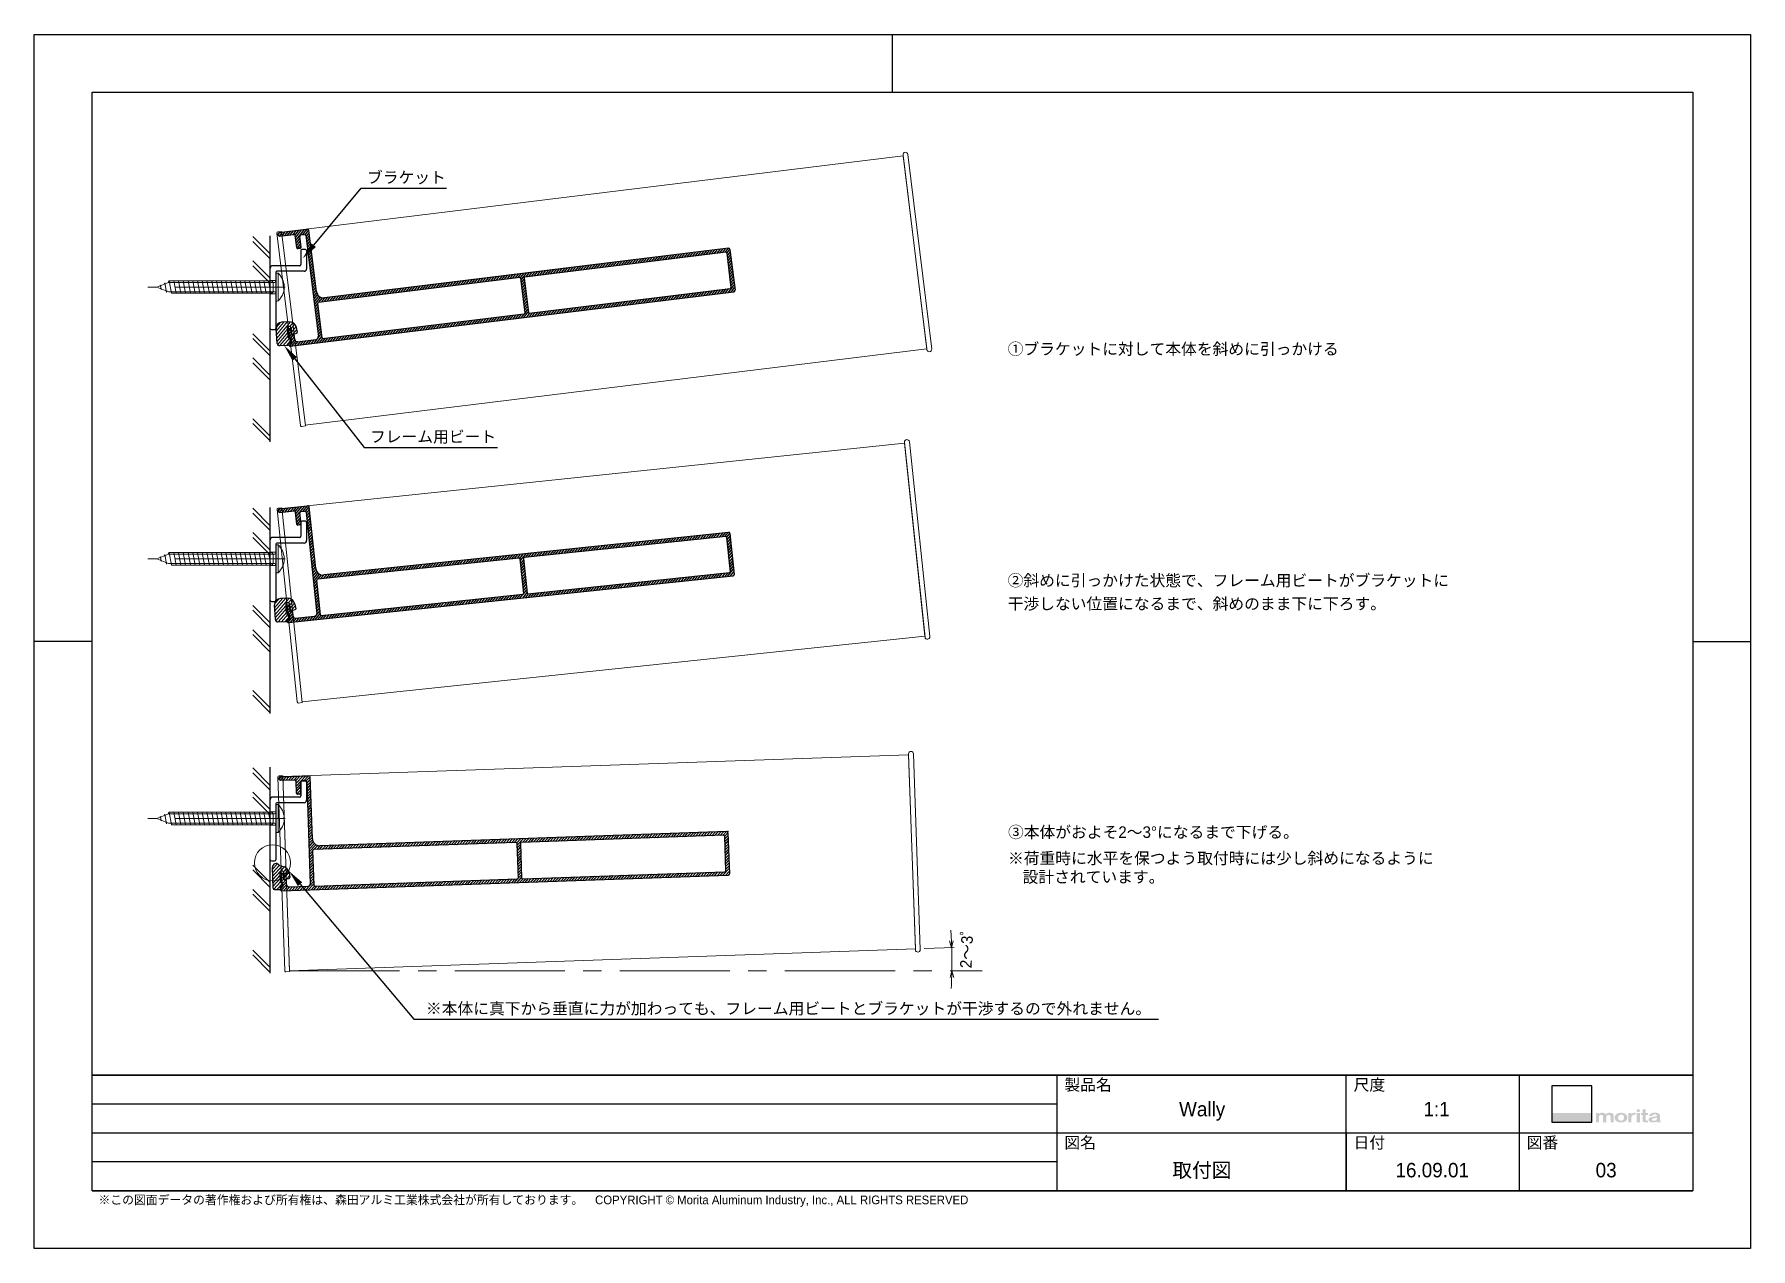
# Model space of a CAD drawing. Header units: millimetres. Extents: x 294 to 1873, y 2566 to 2986.
# Drawn here: x 620.5 to 917.5, y 2566 to 2776 of the extents above; entities that cross this region are included whole.
import ezdxf
from ezdxf import colors
from ezdxf.entities.mleader import LeaderData, LeaderLine
from ezdxf.enums import TextEntityAlignment as Align
from ezdxf.math import Vec2, Vec3

# ---------------------------------------------------------------- set-up
doc = ezdxf.new("R2010")
doc.units = ezdxf.units.MM
doc.linetypes.add('CENTER2', pattern=[28.575, 19.05, -3.175, 3.175, -3.175])
doc.layers.add('0 @ 1', color=7, linetype='Continuous')
for name, color, linetype, lineweight in [('ハッチング', 255, 'Continuous', 9), ('中心線', 7, 'CENTER2', 9), ('寸法', 255, 'Continuous', 9), ('寸法・仕様', 255, 'Continuous', 9), ('弱線', 4, 'Continuous', 15), ('本体', 3, 'Continuous', 25)]:
    doc.layers.add(name, color=color, linetype=linetype, lineweight=lineweight)
doc.styles.get("Standard").update_dxf_attribs({"font": ''})
doc.styles.add('x1', font='', dxfattribs={"height": 2})
doc.styles.add('図面枠', font='', dxfattribs={"height": 2.5})
doc.styles.get('Standard').set_extended_font_data('MS PGothic')
doc.styles.get('x1').set_extended_font_data('MS PGothic')
doc.styles.get('図面枠').set_extended_font_data('MS PGothic')

msp = doc.modelspace()

# ---------------------------------------------------------------- texts
at = {"linetype": 'Continuous', "style": '図面枠'}
for s, p in [('Wally', (822.6, 2588.91)), ('取付図', (822.56, 2578.36)), ('16.09.01', (862.42, 2578.36)), ('03', (892.51, 2578.36))]:
    msp.add_text(s, height=2.5, dxfattribs=at).set_placement(p, align=Align.CENTER)
at = {"layer": '寸法・仕様', "style": 'x1'}
for s, p in [('①ブラケットに対して本体を斜めに引っかける', (788.95, 2720.62)), ('②斜めに引っかけた状態で、フレーム用ビートがブラケットに', (788.95, 2680.59)), ('干渉しない位置になるまで、斜めのまま下に下ろす。', (788.95, 2676.56)), ('③本体がおよそ2～3°になるまで下げる。', (789.01, 2637.06)), ('※荷重時に水平を保つよう取付時には少し斜めになるように', (789.01, 2632.55)), ('  設計されています。', (790.08, 2629.31))]:
    msp.add_text(s, height=2, dxfattribs=at).set_placement(p)
msp.add_text('2～3ﾟ', height=2, rotation=87.4648, dxfattribs=at).set_placement((782.85, 2617.98), align=Align.CENTER)

# ---------------------------------------------------------------- blocks, each defined once
blk = doc.blocks.new('Morita Aluminum for WEB')
h = blk.add_hatch(color=256)
h.dxf.hatch_style = 1
edge = h.paths.add_edge_path()
edge.add_spline(control_points=[(265.61, 18.56), (265.61, 18.72), (265.61, 18.85), (265.61, 18.85), (265.61, 18.98), (265.65, 19.08), (265.74, 19.15)], knot_values=[19, 19, 19, 19, 19.375023, 19.375023, 19.375023, 20.375023, 20.375023, 20.375023, 20.375023], degree=3, periodic=0)
edge.add_spline(control_points=[(265.74, 19.15), (265.8, 19.2), (265.88, 19.22), (265.97, 19.22)], knot_values=[18, 18, 18, 18, 19, 19, 19, 19], degree=3, periodic=0)
edge.add_spline(control_points=[(265.97, 19.22), (266.06, 19.22), (266.12, 19.21), (266.18, 19.18)], knot_values=[17, 17, 17, 17, 18, 18, 18, 18], degree=3, periodic=0)
edge.add_spline(control_points=[(266.18, 19.18), (266.26, 19.13), (266.31, 19.05), (266.31, 18.94)], knot_values=[16, 16, 16, 16, 17, 17, 17, 17], degree=3, periodic=0)
edge.add_spline(control_points=[(266.31, 18.94), (266.31, 18.94), (266.31, 17.92), (266.31, 17.92), (266.31, 17.92), (266.45, 17.92), (266.59, 17.92)], knot_values=[14.5, 14.5, 14.5, 14.5, 15.5, 15.5, 15.5, 16, 16, 16, 16], degree=3, periodic=0)
edge.add_spline(control_points=[(266.59, 17.92), (266.74, 17.92), (266.88, 17.92), (266.88, 17.92), (266.88, 17.92), (266.88, 18.15), (266.88, 18.39)], knot_values=[13.5, 13.5, 13.5, 13.5, 14, 14, 14, 14.5, 14.5, 14.5, 14.5], degree=3, periodic=0)
edge.add_spline(control_points=[(266.88, 18.39), (266.88, 18.62), (266.88, 18.85), (266.88, 18.85), (266.88, 18.99), (266.92, 19.09), (266.99, 19.15)], knot_values=[12, 12, 12, 12, 12.5, 12.5, 12.5, 13.5, 13.5, 13.5, 13.5], degree=3, periodic=0)
edge.add_spline(control_points=[(266.99, 19.15), (267.06, 19.2), (267.14, 19.22), (267.24, 19.22)], knot_values=[11, 11, 11, 11, 12, 12, 12, 12], degree=3, periodic=0)
edge.add_spline(control_points=[(267.24, 19.22), (267.33, 19.22), (267.4, 19.21), (267.45, 19.18)], knot_values=[10, 10, 10, 10, 11, 11, 11, 11], degree=3, periodic=0)
edge.add_spline(control_points=[(267.45, 19.18), (267.55, 19.12), (267.6, 19.04), (267.6, 18.94)], knot_values=[9, 9, 9, 9, 10, 10, 10, 10], degree=3, periodic=0)
edge.add_spline(control_points=[(267.6, 18.94), (267.6, 18.94), (267.6, 17.92), (267.6, 17.92), (267.6, 17.92), (267.74, 17.92), (267.88, 17.92)], knot_values=[7.5, 7.5, 7.5, 7.5, 8.5, 8.5, 8.5, 9, 9, 9, 9], degree=3, periodic=0)
edge.add_spline(control_points=[(267.88, 17.92), (268.01, 17.92), (268.15, 17.92), (268.15, 17.92), (268.15, 17.92), (268.15, 18.2), (268.15, 18.48)], knot_values=[6.5, 6.5, 6.5, 6.5, 7, 7, 7, 7.5, 7.5, 7.5, 7.5], degree=3, periodic=0)
edge.add_spline(control_points=[(268.15, 18.48), (268.15, 18.76), (268.15, 19.04), (268.15, 19.04), (268.15, 19.4), (267.92, 19.58), (267.45, 19.58)], knot_values=[5, 5, 5, 5, 5.5, 5.5, 5.5, 6.5, 6.5, 6.5, 6.5], degree=3, periodic=0)
edge.add_spline(control_points=[(267.45, 19.58), (267.16, 19.58), (266.94, 19.49), (266.78, 19.3)], knot_values=[4, 4, 4, 4, 5, 5, 5, 5], degree=3, periodic=0)
edge.add_spline(control_points=[(266.78, 19.3), (266.63, 19.49), (266.43, 19.58), (266.18, 19.58)], knot_values=[3, 3, 3, 3, 4, 4, 4, 4], degree=3, periodic=0)
edge.add_spline(control_points=[(266.18, 19.58), (265.93, 19.58), (265.74, 19.5), (265.61, 19.34)], knot_values=[2, 2, 2, 2, 3, 3, 3, 3], degree=3, periodic=0)
edge.add_spline(control_points=[(265.61, 19.34), (265.61, 19.34), (265.61, 19.56), (265.61, 19.56), (265.61, 19.56), (265.47, 19.56), (265.33, 19.56)], knot_values=[0.5, 0.5, 0.5, 0.5, 1.5, 1.5, 1.5, 2, 2, 2, 2], degree=3, periodic=0)
edge.add_spline(control_points=[(265.33, 19.56), (265.19, 19.56), (265.05, 19.56), (265.05, 19.56), (265.05, 19.56), (265.05, 19.33), (265.05, 19.04)], knot_values=[22.624977, 22.624977, 22.624977, 22.624977, 23.124977, 23.124977, 23.124977, 23.5, 23.5, 23.5, 23.5], degree=3, periodic=0)
edge.add_spline(control_points=[(265.05, 19.04), (265.05, 18.75), (265.05, 18.41), (265.05, 18.18)], knot_values=[22.249985, 22.249985, 22.249985, 22.249985, 22.624977, 22.624977, 22.624977, 22.624977], degree=3, periodic=0)
edge.add_spline(control_points=[(265.05, 18.18), (265.05, 18.12), (265.05, 18.07), (265.05, 18.03)], knot_values=[22.156237, 22.156237, 22.156237, 22.156237, 22.249985, 22.249985, 22.249985, 22.249985], degree=3, periodic=0)
edge.add_spline(control_points=[(265.05, 18.03), (265.05, 17.99), (265.05, 17.96), (265.05, 17.94)], knot_values=[22.062489, 22.062489, 22.062489, 22.062489, 22.156237, 22.156237, 22.156237, 22.156237], degree=3, periodic=0)
edge.add_spline(control_points=[(265.05, 17.94), (265.05, 17.94), (265.05, 17.93), (265.05, 17.93)], knot_values=[22.039052, 22.039052, 22.039052, 22.039052, 22.062489, 22.062489, 22.062489, 22.062489], degree=3, periodic=0)
edge.add_spline(control_points=[(265.05, 17.93), (265.05, 17.93), (265.05, 17.93), (265.05, 17.92)], knot_values=[22.015615, 22.015615, 22.015615, 22.015615, 22.039052, 22.039052, 22.039052, 22.039052], degree=3, periodic=0)
edge.add_spline(control_points=[(265.05, 17.92), (265.05, 17.92), (265.05, 17.92), (265.05, 17.92), (265.05, 17.92), (265.05, 17.92), (265.05, 17.92)], knot_values=[21.999868, 21.999868, 21.999868, 21.999868, 22, 22, 22, 22.000234, 22.000234, 22.000234, 22.000234], degree=3, periodic=0)
edge.add_spline(control_points=[(265.06, 17.92), (265.06, 17.92), (265.06, 17.92), (265.06, 17.92)], knot_values=[21.921867, 21.921867, 21.921867, 21.921867, 21.968741, 21.968741, 21.968741, 21.968741], degree=3, periodic=0)
edge.add_spline(control_points=[(265.06, 17.92), (265.07, 17.92), (265.07, 17.92), (265.08, 17.92)], knot_values=[21.874992, 21.874992, 21.874992, 21.874992, 21.921867, 21.921867, 21.921867, 21.921867], degree=3, periodic=0)
edge.add_spline(control_points=[(265.08, 17.92), (265.1, 17.92), (265.14, 17.92), (265.18, 17.92)], knot_values=[21.687496, 21.687496, 21.687496, 21.687496, 21.874992, 21.874992, 21.874992, 21.874992], degree=3, periodic=0)
edge.add_spline(control_points=[(265.18, 17.92), (265.23, 17.92), (265.28, 17.92), (265.33, 17.92)], knot_values=[21.5, 21.5, 21.5, 21.5, 21.687496, 21.687496, 21.687496, 21.687496], degree=3, periodic=0)
edge.add_spline(control_points=[(265.33, 17.92), (265.38, 17.92), (265.43, 17.92), (265.48, 17.92)], knot_values=[21.312504, 21.312504, 21.312504, 21.312504, 21.5, 21.5, 21.5, 21.5], degree=3, periodic=0)
edge.add_spline(control_points=[(265.48, 17.92), (265.52, 17.92), (265.56, 17.92), (265.58, 17.92)], knot_values=[21.125007, 21.125007, 21.125007, 21.125007, 21.312504, 21.312504, 21.312504, 21.312504], degree=3, periodic=0)
edge.add_spline(control_points=[(265.58, 17.92), (265.59, 17.92), (265.59, 17.92), (265.6, 17.92)], knot_values=[21.078133, 21.078133, 21.078133, 21.078133, 21.125007, 21.125007, 21.125007, 21.125007], degree=3, periodic=0)
edge.add_spline(control_points=[(265.61, 17.92), (265.61, 17.92), (265.61, 17.92), (265.61, 17.92), (265.61, 17.92), (265.61, 17.92), (265.61, 17.92)], knot_values=[20.999766, 20.999766, 20.999766, 20.999766, 21.000081, 21.000081, 21.000081, 21.000315, 21.000315, 21.000315, 21.000315], degree=3, periodic=0)
edge.add_spline(control_points=[(265.61, 17.93), (265.61, 17.93), (265.61, 17.93), (265.61, 17.93)], knot_values=[20.937511, 20.937511, 20.937511, 20.937511, 20.960948, 20.960948, 20.960948, 20.960948], degree=3, periodic=0)
edge.add_spline(control_points=[(265.61, 17.93), (265.61, 17.94), (265.61, 17.96), (265.61, 17.98)], knot_values=[20.843763, 20.843763, 20.843763, 20.843763, 20.937511, 20.937511, 20.937511, 20.937511], degree=3, periodic=0)
edge.add_spline(control_points=[(265.61, 17.98), (265.61, 18.01), (265.61, 18.04), (265.61, 18.07)], knot_values=[20.750015, 20.750015, 20.750015, 20.750015, 20.843763, 20.843763, 20.843763, 20.843763], degree=3, periodic=0)
edge.add_spline(control_points=[(265.61, 18.07), (265.61, 18.2), (265.61, 18.39), (265.61, 18.56)], knot_values=[20.375023, 20.375023, 20.375023, 20.375023, 20.750015, 20.750015, 20.750015, 20.750015], degree=3, periodic=0)
edge = h.paths.add_edge_path()
edge.add_spline(control_points=[(270.49, 18.77), (270.49, 19.05), (270.36, 19.26), (270.09, 19.41)], knot_values=[3, 3, 3, 3, 4, 4, 4, 4], degree=3, periodic=0)
edge.add_spline(control_points=[(270.09, 19.41), (269.88, 19.53), (269.63, 19.58), (269.33, 19.57)], knot_values=[2, 2, 2, 2, 3, 3, 3, 3], degree=3, periodic=0)
edge.add_spline(control_points=[(269.33, 19.57), (268.99, 19.55), (268.73, 19.45), (268.55, 19.27)], knot_values=[1, 1, 1, 1, 2, 2, 2, 2], degree=3, periodic=0)
edge.add_spline(control_points=[(268.55, 19.27), (268.39, 19.11), (268.31, 18.93), (268.31, 18.73)], knot_values=[0, 0, 0, 0, 1, 1, 1, 1], degree=3, periodic=0)
edge.add_spline(control_points=[(268.31, 18.73), (268.31, 18.44), (268.44, 18.22), (268.71, 18.07)], knot_values=[7, 7, 7, 7, 8, 8, 8, 8], degree=3, periodic=0)
edge.add_spline(control_points=[(268.71, 18.07), (268.91, 17.96), (269.14, 17.9), (269.41, 17.9)], knot_values=[6, 6, 6, 6, 7, 7, 7, 7], degree=3, periodic=0)
edge.add_spline(control_points=[(269.41, 17.9), (269.68, 17.9), (269.91, 17.96), (270.11, 18.07)], knot_values=[5, 5, 5, 5, 6, 6, 6, 6], degree=3, periodic=0)
edge.add_spline(control_points=[(270.11, 18.07), (270.37, 18.21), (270.49, 18.44), (270.49, 18.77)], knot_values=[4, 4, 4, 4, 5, 5, 5, 5], degree=3, periodic=0)
edge = h.paths.add_edge_path(flags=16)
edge.add_spline(control_points=[(268.9, 18.79), (268.91, 18.94), (268.97, 19.07), (269.09, 19.16)], knot_values=[7, 7, 7, 7, 8, 8, 8, 8], degree=3, periodic=0)
edge.add_spline(control_points=[(269.09, 19.16), (269.18, 19.23), (269.29, 19.27), (269.43, 19.27)], knot_values=[6, 6, 6, 6, 7, 7, 7, 7], degree=3, periodic=0)
edge.add_spline(control_points=[(269.43, 19.27), (269.62, 19.27), (269.76, 19.2), (269.85, 19.05)], knot_values=[5, 5, 5, 5, 6, 6, 6, 6], degree=3, periodic=0)
edge.add_spline(control_points=[(269.85, 19.05), (269.91, 18.95), (269.94, 18.82), (269.92, 18.64)], knot_values=[4, 4, 4, 4, 5, 5, 5, 5], degree=3, periodic=0)
edge.add_spline(control_points=[(269.92, 18.64), (269.9, 18.51), (269.85, 18.41), (269.79, 18.34)], knot_values=[3, 3, 3, 3, 4, 4, 4, 4], degree=3, periodic=0)
edge.add_spline(control_points=[(269.79, 18.34), (269.69, 18.24), (269.54, 18.19), (269.33, 18.21)], knot_values=[2, 2, 2, 2, 3, 3, 3, 3], degree=3, periodic=0)
edge.add_spline(control_points=[(269.33, 18.21), (269.17, 18.24), (269.05, 18.31), (268.97, 18.43)], knot_values=[1, 1, 1, 1, 2, 2, 2, 2], degree=3, periodic=0)
edge.add_spline(control_points=[(268.97, 18.43), (268.91, 18.52), (268.88, 18.64), (268.9, 18.79)], knot_values=[0, 0, 0, 0, 1, 1, 1, 1], degree=3, periodic=0)
edge = h.paths.add_edge_path()
edge.add_spline(control_points=[(271.22, 18.54), (271.22, 18.7), (271.22, 18.82), (271.22, 18.82), (271.22, 18.95), (271.28, 19.05), (271.39, 19.13)], knot_values=[7, 7, 7, 7, 7.375023, 7.375023, 7.375023, 8.375023, 8.375023, 8.375023, 8.375023], degree=3, periodic=0)
edge.add_spline(control_points=[(271.39, 19.13), (271.51, 19.2), (271.65, 19.23), (271.83, 19.23)], knot_values=[6, 6, 6, 6, 7, 7, 7, 7], degree=3, periodic=0)
edge.add_spline(control_points=[(271.83, 19.23), (271.83, 19.23), (271.93, 19.23), (271.93, 19.23), (271.93, 19.23), (271.93, 19.32), (271.93, 19.4)], knot_values=[4.5, 4.5, 4.5, 4.5, 5.5, 5.5, 5.5, 6, 6, 6, 6], degree=3, periodic=0)
edge.add_spline(control_points=[(271.93, 19.4), (271.93, 19.49), (271.93, 19.57), (271.93, 19.57), (271.81, 19.58), (271.7, 19.57), (271.6, 19.55)], knot_values=[3, 3, 3, 3, 3.5, 3.5, 3.5, 4.5, 4.5, 4.5, 4.5], degree=3, periodic=0)
edge.add_spline(control_points=[(271.6, 19.55), (271.46, 19.52), (271.34, 19.45), (271.22, 19.35)], knot_values=[2, 2, 2, 2, 3, 3, 3, 3], degree=3, periodic=0)
edge.add_spline(control_points=[(271.22, 19.35), (271.22, 19.35), (271.22, 19.56), (271.22, 19.56), (271.22, 19.56), (271.08, 19.56), (270.94, 19.56)], knot_values=[0.5, 0.5, 0.5, 0.5, 1.5, 1.5, 1.5, 2, 2, 2, 2], degree=3, periodic=0)
edge.add_spline(control_points=[(270.94, 19.56), (270.8, 19.56), (270.65, 19.56), (270.65, 19.56), (270.65, 19.56), (270.65, 19.33), (270.65, 19.04)], knot_values=[10.624977, 10.624977, 10.624977, 10.624977, 11.124977, 11.124977, 11.124977, 11.5, 11.5, 11.5, 11.5], degree=3, periodic=0)
edge.add_spline(control_points=[(270.65, 19.04), (270.65, 18.76), (270.65, 18.41), (270.65, 18.18)], knot_values=[10.249985, 10.249985, 10.249985, 10.249985, 10.624977, 10.624977, 10.624977, 10.624977], degree=3, periodic=0)
edge.add_spline(control_points=[(270.65, 18.18), (270.65, 18.12), (270.65, 18.07), (270.65, 18.03)], knot_values=[10.156237, 10.156237, 10.156237, 10.156237, 10.249985, 10.249985, 10.249985, 10.249985], degree=3, periodic=0)
edge.add_spline(control_points=[(270.65, 18.03), (270.65, 17.99), (270.65, 17.96), (270.65, 17.94)], knot_values=[10.062489, 10.062489, 10.062489, 10.062489, 10.156237, 10.156237, 10.156237, 10.156237], degree=3, periodic=0)
edge.add_spline(control_points=[(270.65, 17.94), (270.65, 17.94), (270.65, 17.94), (270.65, 17.93)], knot_values=[10.039052, 10.039052, 10.039052, 10.039052, 10.062489, 10.062489, 10.062489, 10.062489], degree=3, periodic=0)
edge.add_spline(control_points=[(270.65, 17.93), (270.65, 17.93), (270.65, 17.93), (270.65, 17.93)], knot_values=[10.015615, 10.015615, 10.015615, 10.015615, 10.039052, 10.039052, 10.039052, 10.039052], degree=3, periodic=0)
edge.add_spline(control_points=[(270.65, 17.93), (270.65, 17.93), (270.65, 17.93), (270.65, 17.93), (270.65, 17.93), (270.65, 17.93), (270.65, 17.93)], knot_values=[9.999868, 9.999868, 9.999868, 9.999868, 10, 10, 10, 10.000234, 10.000234, 10.000234, 10.000234], degree=3, periodic=0)
edge.add_spline(control_points=[(270.65, 17.93), (270.66, 17.93), (270.66, 17.93), (270.66, 17.93)], knot_values=[9.921867, 9.921867, 9.921867, 9.921867, 9.968741, 9.968741, 9.968741, 9.968741], degree=3, periodic=0)
edge.add_spline(control_points=[(270.66, 17.93), (270.67, 17.93), (270.67, 17.93), (270.68, 17.93)], knot_values=[9.874992, 9.874992, 9.874992, 9.874992, 9.921867, 9.921867, 9.921867, 9.921867], degree=3, periodic=0)
edge.add_spline(control_points=[(270.68, 17.93), (270.7, 17.93), (270.74, 17.93), (270.79, 17.93)], knot_values=[9.687496, 9.687496, 9.687496, 9.687496, 9.874993, 9.874993, 9.874993, 9.874993], degree=3, periodic=0)
edge.add_spline(control_points=[(270.79, 17.93), (270.83, 17.93), (270.88, 17.93), (270.94, 17.93)], knot_values=[9.5, 9.5, 9.5, 9.5, 9.687496, 9.687496, 9.687496, 9.687496], degree=3, periodic=0)
edge.add_spline(control_points=[(270.94, 17.93), (270.99, 17.93), (271.05, 17.93), (271.09, 17.93)], knot_values=[9.312504, 9.312504, 9.312504, 9.312504, 9.5, 9.5, 9.5, 9.5], degree=3, periodic=0)
edge.add_spline(control_points=[(271.09, 17.93), (271.14, 17.93), (271.18, 17.93), (271.2, 17.93)], knot_values=[9.125007, 9.125007, 9.125007, 9.125007, 9.312504, 9.312504, 9.312504, 9.312504], degree=3, periodic=0)
edge.add_spline(control_points=[(271.2, 17.93), (271.2, 17.93), (271.21, 17.93), (271.21, 17.93)], knot_values=[9.078133, 9.078133, 9.078133, 9.078133, 9.125008, 9.125008, 9.125008, 9.125008], degree=3, periodic=0)
edge.add_spline(control_points=[(271.22, 17.93), (271.22, 17.93), (271.22, 17.93), (271.22, 17.93), (271.22, 17.93), (271.22, 17.93), (271.22, 17.93)], knot_values=[8.999766, 8.999766, 8.999766, 8.999766, 9.000081, 9.000081, 9.000081, 9.000315, 9.000315, 9.000315, 9.000315], degree=3, periodic=0)
edge.add_spline(control_points=[(271.22, 17.93), (271.22, 17.93), (271.22, 17.93), (271.22, 17.94)], knot_values=[8.937511, 8.937511, 8.937511, 8.937511, 8.960948, 8.960948, 8.960948, 8.960948], degree=3, periodic=0)
edge.add_spline(control_points=[(271.22, 17.94), (271.22, 17.95), (271.22, 17.96), (271.22, 17.98)], knot_values=[8.843763, 8.843763, 8.843763, 8.843763, 8.937511, 8.937511, 8.937511, 8.937511], degree=3, periodic=0)
edge.add_spline(control_points=[(271.22, 17.98), (271.22, 18.01), (271.22, 18.03), (271.22, 18.07)], knot_values=[8.750015, 8.750015, 8.750015, 8.750015, 8.843763, 8.843763, 8.843763, 8.843763], degree=3, periodic=0)
edge.add_spline(control_points=[(271.22, 18.07), (271.22, 18.19), (271.22, 18.38), (271.22, 18.54)], knot_values=[8.375023, 8.375023, 8.375023, 8.375023, 8.750015, 8.750015, 8.750015, 8.750015], degree=3, periodic=0)
h.paths.add_polyline_path([(272.68, 19.55), (272.09, 19.55), (272.09, 17.92), (272.68, 17.92)])
edge = h.paths.add_edge_path()
edge.add_spline(control_points=[(272.7, 19.94), (272.7, 20.03), (272.67, 20.09), (272.6, 20.13)], knot_values=[5, 5, 5, 5, 6, 6, 6, 6], degree=3, periodic=0)
edge.add_spline(control_points=[(272.6, 20.13), (272.55, 20.16), (272.48, 20.17), (272.39, 20.17)], knot_values=[4, 4, 4, 4, 5, 5, 5, 5], degree=3, periodic=0)
edge.add_spline(control_points=[(272.39, 20.17), (272.31, 20.17), (272.24, 20.16), (272.19, 20.13)], knot_values=[3, 3, 3, 3, 4, 4, 4, 4], degree=3, periodic=0)
edge.add_spline(control_points=[(272.19, 20.13), (272.12, 20.09), (272.09, 20.03), (272.09, 19.94)], knot_values=[2, 2, 2, 2, 3, 3, 3, 3], degree=3, periodic=0)
edge.add_spline(control_points=[(272.09, 19.94), (272.09, 19.85), (272.12, 19.79), (272.19, 19.76)], knot_values=[1, 1, 1, 1, 2, 2, 2, 2], degree=3, periodic=0)
edge.add_spline(control_points=[(272.19, 19.76), (272.24, 19.73), (272.31, 19.71), (272.39, 19.71)], knot_values=[0, 0, 0, 0, 1, 1, 1, 1], degree=3, periodic=0)
edge.add_spline(control_points=[(272.39, 19.71), (272.48, 19.71), (272.55, 19.73), (272.6, 19.76)], knot_values=[7, 7, 7, 7, 8, 8, 8, 8], degree=3, periodic=0)
edge.add_spline(control_points=[(272.6, 19.76), (272.67, 19.79), (272.7, 19.85), (272.7, 19.94)], knot_values=[6, 6, 6, 6, 7, 7, 7, 7], degree=3, periodic=0)
edge = h.paths.add_edge_path()
edge.add_spline(control_points=[(273.87, 19.22), (273.97, 19.22), (274.06, 19.22), (274.06, 19.22), (274.06, 19.22), (274.06, 19.3), (274.06, 19.39)], knot_values=[5.5, 5.5, 5.5, 5.5, 6, 6, 6, 6.5, 6.5, 6.5, 6.5], degree=3, periodic=0)
edge.add_spline(control_points=[(274.06, 19.39), (274.06, 19.47), (274.06, 19.55), (274.06, 19.55), (274.06, 19.55), (273.97, 19.55), (273.87, 19.55)], knot_values=[4.5, 4.5, 4.5, 4.5, 5, 5, 5, 5.5, 5.5, 5.5, 5.5], degree=3, periodic=0)
edge.add_spline(control_points=[(273.87, 19.55), (273.78, 19.55), (273.68, 19.55), (273.68, 19.55), (273.68, 19.55), (273.68, 19.7), (273.68, 19.85)], knot_values=[3.5, 3.5, 3.5, 3.5, 4, 4, 4, 4.5, 4.5, 4.5, 4.5], degree=3, periodic=0)
edge.add_spline(control_points=[(273.68, 19.85), (273.68, 20.01), (273.68, 20.16), (273.68, 20.16), (273.68, 20.16), (273.55, 20.16), (273.41, 20.16)], knot_values=[2.5, 2.5, 2.5, 2.5, 3, 3, 3, 3.5, 3.5, 3.5, 3.5], degree=3, periodic=0)
edge.add_spline(control_points=[(273.41, 20.16), (273.27, 20.16), (273.13, 20.16), (273.13, 20.16), (273.13, 20.16), (273.13, 20.01), (273.13, 19.85)], knot_values=[1.5, 1.5, 1.5, 1.5, 2, 2, 2, 2.5, 2.5, 2.5, 2.5], degree=3, periodic=0)
edge.add_spline(control_points=[(273.13, 19.85), (273.13, 19.7), (273.13, 19.55), (273.13, 19.55), (273.13, 19.55), (273.06, 19.55), (272.99, 19.55)], knot_values=[0.5, 0.5, 0.5, 0.5, 1, 1, 1, 1.5, 1.5, 1.5, 1.5], degree=3, periodic=0)
edge.add_spline(control_points=[(272.99, 19.55), (272.92, 19.55), (272.85, 19.55), (272.85, 19.55), (272.85, 19.55), (272.85, 19.5), (272.85, 19.45)], knot_values=[16.624977, 16.624977, 16.624977, 16.624977, 17.124977, 17.124977, 17.124977, 17.5, 17.5, 17.5, 17.5], degree=3, periodic=0)
edge.add_spline(control_points=[(272.85, 19.45), (272.85, 19.39), (272.85, 19.32), (272.85, 19.27)], knot_values=[16.249985, 16.249985, 16.249985, 16.249985, 16.624977, 16.624977, 16.624977, 16.624977], degree=3, periodic=0)
edge.add_spline(control_points=[(272.85, 19.27), (272.85, 19.26), (272.85, 19.25), (272.85, 19.24)], knot_values=[16.156237, 16.156237, 16.156237, 16.156237, 16.249985, 16.249985, 16.249985, 16.249985], degree=3, periodic=0)
edge.add_spline(control_points=[(272.85, 19.24), (272.85, 19.23), (272.85, 19.23), (272.85, 19.23)], knot_values=[16.062489, 16.062489, 16.062489, 16.062489, 16.156237, 16.156237, 16.156237, 16.156237], degree=3, periodic=0)
edge.add_spline(control_points=[(272.85, 19.22), (272.85, 19.22), (272.85, 19.22), (272.85, 19.22), (272.85, 19.22), (272.85, 19.22), (272.85, 19.22)], knot_values=[15.999685, 15.999685, 15.999685, 15.999685, 16, 16, 16, 16.0006, 16.0006, 16.0006, 16.0006], degree=3, periodic=0)
edge.add_spline(control_points=[(272.85, 19.22), (272.85, 19.22), (272.86, 19.22), (272.86, 19.22)], knot_values=[15.874992, 15.874992, 15.874992, 15.874992, 15.921867, 15.921867, 15.921867, 15.921867], degree=3, periodic=0)
edge.add_spline(control_points=[(272.86, 19.22), (272.87, 19.22), (272.89, 19.22), (272.91, 19.22)], knot_values=[15.687496, 15.687496, 15.687496, 15.687496, 15.874992, 15.874992, 15.874992, 15.874992], degree=3, periodic=0)
edge.add_spline(control_points=[(272.91, 19.22), (272.94, 19.22), (272.96, 19.22), (272.99, 19.22)], knot_values=[15.5, 15.5, 15.5, 15.5, 15.687496, 15.687496, 15.687496, 15.687496], degree=3, periodic=0)
edge.add_spline(control_points=[(272.99, 19.22), (273.02, 19.22), (273.04, 19.22), (273.07, 19.22)], knot_values=[15.312504, 15.312504, 15.312504, 15.312504, 15.5, 15.5, 15.5, 15.5], degree=3, periodic=0)
edge.add_spline(control_points=[(273.07, 19.22), (273.09, 19.22), (273.11, 19.22), (273.12, 19.22)], knot_values=[15.125008, 15.125008, 15.125008, 15.125008, 15.312504, 15.312504, 15.312504, 15.312504], degree=3, periodic=0)
edge.add_spline(control_points=[(273.12, 19.22), (273.12, 19.22), (273.13, 19.22), (273.13, 19.22)], knot_values=[15.078133, 15.078133, 15.078133, 15.078133, 15.125008, 15.125008, 15.125008, 15.125008], degree=3, periodic=0)
edge.add_spline(control_points=[(273.13, 19.22), (273.13, 19.22), (273.13, 19.22), (273.13, 19.22)], knot_values=[15.031259, 15.031259, 15.031259, 15.031259, 15.078133, 15.078133, 15.078133, 15.078133], degree=3, periodic=0)
edge.add_spline(control_points=[(273.13, 19.22), (273.13, 19.22), (273.13, 19.22), (273.13, 19.22)], knot_values=[15.019541, 15.019541, 15.019541, 15.019541, 15.031259, 15.031259, 15.031259, 15.031259], degree=3, periodic=0)
edge.add_spline(control_points=[(273.13, 19.22), (273.13, 19.22), (273.13, 19.22), (273.13, 19.22)], knot_values=[15.007822, 15.007822, 15.007822, 15.007822, 15.019541, 15.019541, 15.019541, 15.019541], degree=3, periodic=0)
edge.add_spline(control_points=[(273.13, 19.22), (273.13, 19.22), (273.13, 19.22), (273.13, 19.22)], knot_values=[15.004893, 15.004893, 15.004893, 15.004893, 15.007822, 15.007822, 15.007822, 15.007822], degree=3, periodic=0)
edge.add_spline(control_points=[(273.13, 19.22), (273.13, 19.22), (273.13, 19.22), (273.13, 19.22)], knot_values=[15.001963, 15.001963, 15.001963, 15.001963, 15.004893, 15.004893, 15.004893, 15.004893], degree=3, periodic=0)
edge.add_spline(control_points=[(273.13, 19.22), (273.13, 19.22), (273.13, 19.22), (273.13, 19.22)], knot_values=[15.001231, 15.001231, 15.001231, 15.001231, 15.001963, 15.001963, 15.001963, 15.001963], degree=3, periodic=0)
edge.add_spline(control_points=[(273.13, 19.22), (273.13, 19.22), (273.13, 19.22), (273.13, 19.22)], knot_values=[15.000498, 15.000498, 15.000498, 15.000498, 15.001231, 15.001231, 15.001231, 15.001231], degree=3, periodic=0)
edge.add_spline(control_points=[(273.13, 19.22), (273.13, 19.22), (273.13, 19.21), (273.13, 19.21)], knot_values=[14.937511, 14.937511, 14.937511, 14.937511, 14.960948, 14.960948, 14.960948, 14.960948], degree=3, periodic=0)
edge.add_spline(control_points=[(273.13, 19.21), (273.13, 19.2), (273.13, 19.18), (273.13, 19.16)], knot_values=[14.843763, 14.843763, 14.843763, 14.843763, 14.937511, 14.937511, 14.937511, 14.937511], degree=3, periodic=0)
edge.add_spline(control_points=[(273.13, 19.16), (273.13, 19.13), (273.13, 19.1), (273.13, 19.07)], knot_values=[14.750015, 14.750015, 14.750015, 14.750015, 14.843763, 14.843763, 14.843763, 14.843763], degree=3, periodic=0)
edge.add_spline(control_points=[(273.13, 19.07), (273.13, 18.93), (273.13, 18.72), (273.13, 18.55)], knot_values=[14.375023, 14.375023, 14.375023, 14.375023, 14.750015, 14.750015, 14.750015, 14.750015], degree=3, periodic=0)
edge.add_spline(control_points=[(273.13, 18.55), (273.13, 18.38), (273.13, 18.24), (273.13, 18.24), (273.13, 18.13), (273.18, 18.04), (273.27, 17.99)], knot_values=[13, 13, 13, 13, 13.375023, 13.375023, 13.375023, 14.375023, 14.375023, 14.375023, 14.375023], degree=3, periodic=0)
edge.add_spline(control_points=[(273.27, 17.99), (273.37, 17.93), (273.52, 17.9), (273.72, 17.9)], knot_values=[12, 12, 12, 12, 13, 13, 13, 13], degree=3, periodic=0)
edge.add_spline(control_points=[(273.72, 17.9), (273.72, 17.9), (274.08, 17.9), (274.08, 17.9), (274.08, 17.9), (274.08, 17.99), (274.08, 18.07)], knot_values=[10.5, 10.5, 10.5, 10.5, 11.5, 11.5, 11.5, 12, 12, 12, 12], degree=3, periodic=0)
edge.add_spline(control_points=[(274.08, 18.07), (274.08, 18.16), (274.08, 18.24), (274.08, 18.24), (274.08, 18.24), (274.02, 18.24), (273.96, 18.24)], knot_values=[9.5, 9.5, 9.5, 9.5, 10, 10, 10, 10.5, 10.5, 10.5, 10.5], degree=3, periodic=0)
edge.add_spline(control_points=[(273.96, 18.24), (273.9, 18.24), (273.84, 18.24), (273.84, 18.24), (273.73, 18.24), (273.68, 18.27), (273.68, 18.33)], knot_values=[8, 8, 8, 8, 8.5, 8.5, 8.5, 9.5, 9.5, 9.5, 9.5], degree=3, periodic=0)
edge.add_spline(control_points=[(273.68, 18.33), (273.68, 18.33), (273.68, 19.22), (273.68, 19.22), (273.68, 19.22), (273.78, 19.22), (273.87, 19.22)], knot_values=[6.5, 6.5, 6.5, 6.5, 7.5, 7.5, 7.5, 8, 8, 8, 8], degree=3, periodic=0)
edge = h.paths.add_edge_path()
edge.add_spline(control_points=[(274.99, 19.25), (275.08, 19.29), (275.25, 19.31), (275.4, 19.28)], knot_values=[15, 15, 15, 15, 16, 16, 16, 16], degree=3, periodic=0)
edge.add_spline(control_points=[(275.4, 19.28), (275.54, 19.25), (275.61, 19.19), (275.61, 19.1)], knot_values=[14, 14, 14, 14, 15, 15, 15, 15], degree=3, periodic=0)
edge.add_spline(control_points=[(275.61, 19.1), (275.61, 19.03), (275.55, 18.98), (275.42, 18.95)], knot_values=[13, 13, 13, 13, 14, 14, 14, 14], degree=3, periodic=0)
edge.add_spline(control_points=[(275.42, 18.95), (275.32, 18.93), (275.14, 18.91), (274.89, 18.87)], knot_values=[12, 12, 12, 12, 13, 13, 13, 13], degree=3, periodic=0)
edge.add_spline(control_points=[(274.89, 18.87), (274.36, 18.79), (274.12, 18.61), (274.17, 18.32)], knot_values=[11, 11, 11, 11, 12, 12, 12, 12], degree=3, periodic=0)
edge.add_spline(control_points=[(274.17, 18.32), (274.21, 18.12), (274.39, 18), (274.72, 17.94)], knot_values=[10, 10, 10, 10, 11, 11, 11, 11], degree=3, periodic=0)
edge.add_spline(control_points=[(274.72, 17.94), (275.05, 17.88), (275.36, 17.92), (275.65, 18.08)], knot_values=[9, 9, 9, 9, 10, 10, 10, 10], degree=3, periodic=0)
edge.add_spline(control_points=[(275.65, 18.08), (275.65, 18.08), (275.71, 17.93), (275.71, 17.93), (275.71, 17.93), (275.85, 17.93), (275.99, 17.93)], knot_values=[7.5, 7.5, 7.5, 7.5, 8.5, 8.5, 8.5, 9, 9, 9, 9], degree=3, periodic=0)
edge.add_spline(control_points=[(275.99, 17.93), (276.14, 17.93), (276.28, 17.93), (276.28, 17.93), (276.21, 18.06), (276.18, 18.21), (276.18, 18.35)], knot_values=[6, 6, 6, 6, 6.5, 6.5, 6.5, 7.5, 7.5, 7.5, 7.5], degree=3, periodic=0)
edge.add_spline(control_points=[(276.18, 18.35), (276.18, 18.35), (276.18, 18.97), (276.18, 18.97), (276.18, 19.2), (276.1, 19.36), (275.94, 19.45)], knot_values=[4, 4, 4, 4, 5, 5, 5, 6, 6, 6, 6], degree=3, periodic=0)
edge.add_spline(control_points=[(275.94, 19.45), (275.77, 19.54), (275.54, 19.59), (275.25, 19.59)], knot_values=[3, 3, 3, 3, 4, 4, 4, 4], degree=3, periodic=0)
edge.add_spline(control_points=[(275.25, 19.59), (274.96, 19.59), (274.73, 19.54), (274.57, 19.44)], knot_values=[2, 2, 2, 2, 3, 3, 3, 3], degree=3, periodic=0)
edge.add_spline(control_points=[(274.57, 19.44), (274.39, 19.33), (274.29, 19.19), (274.26, 19.04)], knot_values=[1, 1, 1, 1, 2, 2, 2, 2], degree=3, periodic=0)
edge.add_spline(control_points=[(274.26, 19.04), (274.26, 19.04), (274.81, 19.04), (274.81, 19.04)], knot_values=[0, 0, 0, 0, 1, 1, 1, 1], degree=3, periodic=0)
edge.add_spline(control_points=[(274.81, 19.04), (274.83, 19.15), (274.92, 19.22), (274.99, 19.25)], knot_values=[16, 16, 16, 16, 17, 17, 17, 17], degree=3, periodic=0)
edge = h.paths.add_edge_path(flags=16)
edge.add_spline(control_points=[(274.72, 18.34), (274.69, 18.46), (274.79, 18.55), (275, 18.61)], knot_values=[2, 2, 2, 2, 3, 3, 3, 3], degree=3, periodic=0)
edge.add_spline(control_points=[(275, 18.61), (275.13, 18.64), (275.25, 18.67), (275.37, 18.69)], knot_values=[1, 1, 1, 1, 2, 2, 2, 2], degree=3, periodic=0)
edge.add_spline(control_points=[(275.37, 18.69), (275.49, 18.72), (275.58, 18.74), (275.61, 18.76), (275.61, 18.76), (275.61, 18.71), (275.61, 18.66)], knot_values=[6.5, 6.5, 6.5, 6.5, 7.5, 7.5, 7.5, 8, 8, 8, 8], degree=3, periodic=0)
edge.add_spline(control_points=[(275.61, 18.66), (275.61, 18.61), (275.61, 18.55), (275.61, 18.55), (275.61, 18.48), (275.58, 18.4), (275.5, 18.33)], knot_values=[5, 5, 5, 5, 5.5, 5.5, 5.5, 6.5, 6.5, 6.5, 6.5], degree=3, periodic=0)
edge.add_spline(control_points=[(275.5, 18.33), (275.41, 18.25), (275.28, 18.2), (275.12, 18.19)], knot_values=[4, 4, 4, 4, 5, 5, 5, 5], degree=3, periodic=0)
edge.add_spline(control_points=[(275.12, 18.19), (274.89, 18.18), (274.76, 18.23), (274.72, 18.34)], knot_values=[3, 3, 3, 3, 4, 4, 4, 4], degree=3, periodic=0)
h.paths.add_polyline_path([(264.33, 19.56), (257.41, 19.56), (257.41, 17.93), (264.33, 17.93)])
for p, q in [((143.34, 196.08), (143.34, 206.08)), ((4.84, 101.08), (-5.16, 101.08)), ((281.84, 101.08), (291.84, 101.08)), ((4.84, 26.08), (281.84, 26.08)), ((171.84, 6.08), (171.84, 26.08)), ((221.84, 6.08), (221.84, 26.08)), ((251.84, 6.08), (251.84, 26.08)), ((251.84, 6.08), (251.84, 26.08)), ((257.41, 24.24), (257.41, 17.93)), ((264.33, 24.24), (257.41, 24.24)), ((264.33, 17.93), (264.33, 24.24)), ((171.84, 21.08), (4.84, 21.08)), ((257.41, 17.93), (264.33, 17.93)), ((4.84, 16.08), (281.84, 16.08)), ((171.84, 11.08), (4.84, 11.08)), ((4.84, 6.08), (281.84, 6.08))]:
    blk.add_line(p, q)
for points in [[(-5.16, 206.08), (291.84, 206.08), (291.84, -3.92), (-5.16, -3.92)], [(4.84, 196.08), (281.84, 196.08), (281.84, 6.08), (4.84, 6.08)]]:
    blk.add_lwpolyline(points, close=True)
at = {"insert": (5.95, 5.26), "char_height": 1.5, "attachment_point": 1}
blk.add_mtext_dynamic_manual_height_columns('※この図面データの著作権および所有権は、森田アルミ工業株式会社が所有しております。\u3000COPYRIGHT © Morita Aluminum Industry, Inc., ALL RIGHTS RESERVED', width=198.3696, gutter_width=1, heights=[0], dxfattribs=at)
at = {"layer": '0 @ 1', "attachment_point": 1, "style": 'x1'}
for s, insert, char_height in [('製品名', (173.09, 25.42), 2), ('尺度', (223.14, 25.42), 2), ('1:1', (235.22, 21.46), 2.5), ('図名', (173.09, 15.42), 2), ('日付', (223.14, 15.42), 2), ('図番', (253.09, 15.42), 2)]:
    blk.add_mtext_dynamic_manual_height_columns(s, width=13.9578, gutter_width=1, heights=[0], dxfattribs=dict(at, insert=insert, char_height=char_height))

# ---------------------------------------------------------------- linework, layer by layer
for points in [[(630.52, 2766.03), (907.52, 2766.03), (907.52, 2596.03), (630.52, 2596.03)], [(797.52, 2586.03), (847.52, 2586.03), (847.52, 2576.03), (797.52, 2576.03)]]:
    msp.add_lwpolyline(points, close=True)
at = {"layer": 'ハッチング'}
for p, q in [((661.33, 2738.05), (658.32, 2741.06)), ((661.33, 2737.21), (658.32, 2740.22)), ((661.33, 2733.85), (658.32, 2736.86)), ((661.33, 2733.01), (658.32, 2736.02)), ((661.33, 2721.25), (658.32, 2724.26)), ((662.35, 2725.31), (663.1, 2726.19)), ((662.38, 2724.69), (663.7, 2726.26)), ((662.42, 2724.08), (664.28, 2726.3)), ((662.46, 2723.48), (664.84, 2726.31)), ((662.51, 2722.88), (664.29, 2725.01)), ((662.61, 2722.35), (664.37, 2724.45)), ((663.03, 2722.2), (664.45, 2723.89)), ((664.72, 2725.51), (665.26, 2726.16)), ((664.95, 2725.13), (665.58, 2725.89)), ((665.01, 2724.55), (665.81, 2725.51)), ((665.24, 2724.18), (665.93, 2725)), ((661.33, 2720.41), (658.32, 2723.42)), ((663.61, 2722.24), (664.66, 2723.48)), ((664.2, 2722.28), (664.95, 2723.18)), ((661.33, 2717.05), (658.32, 2720.06)), ((661.33, 2716.21), (658.32, 2719.22)), ((661.33, 2706.55), (658.32, 2709.56)), ((661.33, 2705.71), (658.32, 2708.72)), ((661.33, 2691.05), (658.32, 2694.06)), ((661.33, 2690.21), (658.32, 2693.22)), ((661.33, 2686.85), (658.32, 2689.86)), ((661.33, 2686.01), (658.32, 2689.02)), ((661.33, 2674.25), (658.32, 2677.26)), ((661.33, 2673.41), (658.32, 2676.42)), ((662.11, 2677.55), (662.87, 2678.42)), ((662.13, 2676.92), (663.47, 2678.47)), ((662.16, 2676.32), (664.06, 2678.51)), ((662.19, 2675.72), (664.61, 2678.5)), ((662.22, 2675.11), (664.04, 2677.21)), ((662.32, 2674.59), (664.12, 2676.65)), ((662.73, 2674.42), (664.19, 2676.09)), ((664.48, 2677.71), (665.03, 2678.34)), ((664.7, 2677.33), (665.35, 2678.07)), ((664.75, 2676.74), (665.57, 2677.68)), ((664.98, 2676.37), (665.68, 2677.17)), ((661.33, 2670.05), (658.32, 2673.06)), ((663.32, 2674.45), (664.38, 2675.68)), ((663.9, 2674.48), (664.67, 2675.37)), ((661.33, 2669.21), (658.32, 2672.22)), ((661.33, 2659.55), (658.32, 2662.56)), ((661.33, 2658.71), (658.32, 2661.72)), ((661.33, 2646.15), (658.32, 2649.16)), ((661.33, 2645.31), (658.32, 2648.32)), ((661.33, 2641.95), (658.32, 2644.96)), ((661.33, 2641.11), (658.32, 2644.12)), ((661.33, 2629.35), (658.32, 2632.36)), ((661.33, 2628.51), (658.32, 2631.52)), ((661.74, 2631.67), (662.61, 2632.59)), ((661.77, 2631.07), (662.94, 2632.33)), ((661.79, 2630.48), (663.34, 2632.14)), ((661.81, 2629.89), (663.83, 2632.05)), ((663.63, 2631.22), (664.2, 2631.83)), ((663.7, 2630.69), (664.47, 2631.51)), ((661.83, 2629.29), (663.05, 2630.6)), ((661.85, 2628.7), (663.08, 2630.02)), ((661.95, 2628.19), (663.12, 2629.44)), ((662.48, 2628.14), (663.51, 2629.25)), ((663.71, 2630.08), (664.63, 2631.06)), ((664.21, 2629.99), (664.69, 2630.52)), ((661.33, 2625.15), (658.32, 2628.16)), ((661.33, 2624.31), (658.32, 2627.32)), ((661.33, 2614.65), (658.32, 2617.66)), ((661.33, 2613.81), (658.32, 2616.82))]:
    msp.add_line(p, q, dxfattribs=at)
at = {"layer": '中心線'}
for p, q in [((663.91, 2732.32), (640.18, 2732.32)), ((663.91, 2685.32), (640.18, 2685.32)), ((663.91, 2640.42), (640.18, 2640.42)), ((664.69, 2614.08), (784.53, 2614.08))]:
    msp.add_line(p, q, dxfattribs=at)
at = {"layer": '寸法・仕様'}
for p, q in [((774.53, 2617.92), (779.7, 2618.1)), ((778.91, 2619.25), (779.26, 2618.08)), ((779.26, 2618.08), (779.54, 2619.27)), ((779.29, 2614.08), (778.98, 2612.91)), ((779.61, 2612.91), (779.29, 2614.08))]:
    msp.add_line(p, q, dxfattribs=at)
at = {"layer": '寸法・仕様', "lineweight": 18}
msp.add_circle((661.73, 2632.76), 3.13, dxfattribs=at)
at = {"layer": '寸法・仕様'}
for start, end in [(358.5089, 3.4911), (357.3054, 0)]:
    msp.add_arc((685.72, 2615.43), 93.58, start, end, dxfattribs=at)
at = {"layer": '弱線'}
for p, q in [((663.31, 2741.8), (770.86, 2755)), ((774.98, 2721.51), (770.85, 2755.15)), ((770.86, 2755), (774.95, 2721.66)), ((775.81, 2721.61), (771.68, 2755.25)), ((666.56, 2708.41), (662.48, 2741.63)), ((663.29, 2741.95), (662.67, 2741.87)), ((667.42, 2708.3), (663.29, 2741.95)), ((643.73, 2733.12), (641.71, 2732.32)), ((642.35, 2732.66), (642.26, 2732.49)), ((642.35, 2732.66), (642.49, 2731.9)), ((643.09, 2733.06), (643, 2732.81)), ((643.09, 2733.06), (643.4, 2731.4)), ((643.84, 2733.4), (643.71, 2733.13)), ((643.73, 2733.12), (662.04, 2733.12)), ((643.84, 2733.4), (644.25, 2731.24)), ((643.84, 2733.4), (661.62, 2733.4)), ((644.66, 2733.4), (645.07, 2731.24)), ((645.48, 2733.4), (645.89, 2731.24)), ((646.3, 2733.4), (646.71, 2731.24)), ((647.12, 2733.4), (647.53, 2731.24)), ((647.94, 2733.4), (648.35, 2731.24)), ((648.76, 2733.4), (649.17, 2731.24)), ((649.58, 2733.4), (649.99, 2731.24)), ((650.4, 2733.4), (650.81, 2731.24)), ((651.22, 2733.4), (651.63, 2731.24)), ((652.04, 2733.4), (652.45, 2731.24)), ((652.86, 2733.4), (653.27, 2731.24)), ((653.68, 2733.4), (654.09, 2731.24)), ((654.5, 2733.4), (654.91, 2731.24)), ((655.32, 2733.4), (655.73, 2731.24)), ((656.14, 2733.4), (656.55, 2731.24)), ((656.96, 2733.4), (657.37, 2731.24)), ((657.78, 2733.4), (658.19, 2731.24)), ((658.6, 2733.4), (659.01, 2731.24)), ((659.42, 2733.4), (659.83, 2731.24)), ((660.24, 2733.4), (660.65, 2731.24)), ((661.06, 2733.4), (661.47, 2731.24)), ((662.29, 2733.47), (661.33, 2733.47)), ((661.87, 2733.12), (661.62, 2733.4)), ((661.87, 2733.12), (661.87, 2731.52)), ((662.29, 2729.95), (662.29, 2734.69)), ((662.71, 2729.91), (662.71, 2734.72)), ((663.64, 2732.41), (663.64, 2732.24)), ((663.72, 2732.41), (663.64, 2732.41)), ((641.71, 2732.32), (643.73, 2731.52)), ((642.49, 2731.9), (642.57, 2731.98)), ((643.4, 2731.4), (643.49, 2731.65)), ((643.73, 2731.52), (662.04, 2731.52)), ((644.25, 2731.24), (644.34, 2731.57)), ((644.25, 2731.24), (661.62, 2731.24)), ((662.29, 2731.16), (661.33, 2731.16)), ((661.87, 2731.52), (661.62, 2731.24)), ((663.72, 2732.24), (663.64, 2732.24)), ((667.4, 2708.45), (774.95, 2721.66)), ((667.42, 2708.3), (666.8, 2708.23)), ((667.4, 2708.3), (667.42, 2708.32)), ((663.35, 2694.02), (771.12, 2705.34)), ((774.65, 2671.78), (771.11, 2705.49)), ((771.12, 2705.34), (774.63, 2671.93)), ((775.49, 2671.87), (771.94, 2705.58)), ((666.02, 2660.58), (662.52, 2693.87)), ((663.34, 2694.16), (662.71, 2694.1)), ((666.88, 2660.46), (663.34, 2694.16)), ((643.73, 2686.12), (641.71, 2685.32)), ((641.71, 2685.32), (643.73, 2684.52)), ((642.35, 2685.66), (642.26, 2685.49)), ((642.35, 2685.66), (642.49, 2684.9)), ((642.49, 2684.9), (642.57, 2684.98)), ((643.09, 2686.06), (643, 2685.81)), ((643.09, 2686.06), (643.4, 2684.4)), ((643.84, 2686.4), (643.71, 2686.13)), ((643.73, 2686.12), (662.04, 2686.12)), ((643.84, 2686.4), (644.25, 2684.24)), ((643.84, 2686.4), (661.62, 2686.4)), ((644.66, 2686.4), (645.07, 2684.24)), ((645.48, 2686.4), (645.89, 2684.24)), ((646.3, 2686.4), (646.71, 2684.24)), ((647.12, 2686.4), (647.53, 2684.24)), ((647.94, 2686.4), (648.35, 2684.24)), ((648.76, 2686.4), (649.17, 2684.24)), ((649.58, 2686.4), (649.99, 2684.24)), ((650.4, 2686.4), (650.81, 2684.24)), ((651.22, 2686.4), (651.63, 2684.24)), ((652.04, 2686.4), (652.45, 2684.24)), ((652.86, 2686.4), (653.27, 2684.24)), ((653.68, 2686.4), (654.09, 2684.24)), ((654.5, 2686.4), (654.91, 2684.24)), ((655.32, 2686.4), (655.73, 2684.24)), ((656.14, 2686.4), (656.55, 2684.24)), ((656.96, 2686.4), (657.37, 2684.24)), ((657.78, 2686.4), (658.19, 2684.24)), ((658.6, 2686.4), (659.01, 2684.24)), ((659.42, 2686.4), (659.83, 2684.24)), ((660.24, 2686.4), (660.65, 2684.24)), ((661.06, 2686.4), (661.47, 2684.24)), ((662.29, 2686.47), (661.33, 2686.47)), ((661.87, 2686.12), (661.62, 2686.4)), ((661.87, 2686.12), (661.87, 2684.52)), ((662.29, 2682.95), (662.29, 2687.69)), ((662.71, 2682.91), (662.71, 2687.72)), ((663.64, 2685.41), (663.64, 2685.24)), ((663.72, 2685.41), (663.64, 2685.41)), ((663.72, 2685.24), (663.64, 2685.24)), ((643.4, 2684.4), (643.49, 2684.65)), ((643.73, 2684.52), (662.04, 2684.52)), ((644.25, 2684.24), (644.34, 2684.57)), ((644.25, 2684.24), (661.62, 2684.24)), ((662.29, 2684.16), (661.33, 2684.16)), ((661.87, 2684.52), (661.62, 2684.24)), ((666.86, 2660.6), (774.63, 2671.93)), ((666.88, 2660.46), (666.25, 2660.39)), ((666.86, 2660.45), (666.88, 2660.47)), ((663.52, 2647.66), (771.81, 2651.44)), ((772.99, 2617.72), (771.81, 2651.59)), ((771.81, 2651.44), (772.99, 2617.86)), ((773.83, 2617.75), (772.65, 2651.62)), ((663.85, 2614.12), (662.68, 2647.57)), ((663.51, 2647.81), (662.88, 2647.79)), ((664.7, 2613.94), (663.51, 2647.81)), ((664.69, 2614.08), (663.52, 2647.66)), ((643.73, 2641.22), (641.71, 2640.42)), ((641.71, 2640.42), (643.73, 2639.62)), ((642.35, 2640.76), (642.26, 2640.59)), ((642.35, 2640.76), (642.49, 2640)), ((643.09, 2641.16), (643, 2640.91)), ((643.09, 2641.16), (643.4, 2639.5)), ((643.84, 2641.5), (643.71, 2641.23)), ((643.73, 2641.22), (662.04, 2641.22)), ((643.84, 2641.5), (644.25, 2639.34)), ((643.84, 2641.5), (661.62, 2641.5)), ((644.66, 2641.5), (645.07, 2639.34)), ((645.48, 2641.5), (645.89, 2639.34)), ((646.3, 2641.5), (646.71, 2639.34)), ((647.12, 2641.5), (647.53, 2639.34)), ((647.94, 2641.5), (648.35, 2639.34)), ((648.76, 2641.5), (649.17, 2639.34)), ((649.58, 2641.5), (649.99, 2639.34)), ((650.4, 2641.5), (650.81, 2639.34)), ((651.22, 2641.5), (651.63, 2639.34)), ((652.04, 2641.5), (652.45, 2639.34)), ((652.86, 2641.5), (653.27, 2639.34)), ((653.68, 2641.5), (654.09, 2639.34)), ((654.5, 2641.5), (654.91, 2639.34)), ((655.32, 2641.5), (655.73, 2639.34)), ((656.14, 2641.5), (656.55, 2639.34)), ((656.96, 2641.5), (657.37, 2639.34)), ((657.78, 2641.5), (658.19, 2639.34)), ((658.6, 2641.5), (659.01, 2639.34)), ((659.42, 2641.5), (659.83, 2639.34)), ((660.24, 2641.5), (660.65, 2639.34)), ((661.06, 2641.5), (661.47, 2639.34)), ((662.29, 2641.57), (661.33, 2641.57)), ((661.87, 2641.22), (661.62, 2641.5)), ((661.87, 2641.22), (661.87, 2639.62)), ((662.29, 2638.05), (662.29, 2642.79)), ((662.71, 2638.01), (662.71, 2642.82)), ((663.64, 2640.51), (663.64, 2640.34)), ((663.72, 2640.51), (663.64, 2640.51)), ((663.72, 2640.34), (663.64, 2640.34)), ((642.49, 2640), (642.57, 2640.08)), ((643.4, 2639.5), (643.49, 2639.75)), ((643.73, 2639.62), (662.04, 2639.62)), ((644.25, 2639.34), (644.34, 2639.67)), ((644.25, 2639.34), (661.62, 2639.34)), ((662.29, 2639.26), (661.33, 2639.26)), ((661.87, 2639.62), (661.62, 2639.34)), ((664.69, 2614.08), (772.99, 2617.86)), ((664.7, 2613.94), (664.07, 2613.91)), ((664.68, 2613.93), (664.7, 2613.95))]:
    msp.add_line(p, q, dxfattribs=at)
for centre, radius, start, end in [((771.26, 2755.21), 0.42, 96, 186), ((771.26, 2755.21), 0.42, 6, 96), ((662.69, 2741.66), 0.21, 97, 187), ((662.06, 2733.35), 0.238, 266.4582, 3.5388), ((662.33, 2734.69), 0.042, 106.1423, 180), ((662.5, 2734.11), 0.646, 71.0346, 106.1449), ((660.48, 2732.32), 3.28, 2.2955, 47.1801), ((663.72, 2732.45), 0.042, 270, 2.3088), ((662.06, 2731.28), 0.238, 356.4612, 93.5419), ((662.33, 2729.95), 0.042, 180, 253.8577), ((662.5, 2730.53), 0.646, 253.8551, 288.9654), ((660.48, 2732.32), 3.28, 312.8199, 357.8322), ((663.72, 2732.2), 0.042, 357.8055, 90), ((775.39, 2721.56), 0.42, 187, 277), ((775.39, 2721.56), 0.42, 277, 7), ((666.77, 2708.44), 0.21, 187, 277), ((771.52, 2705.53), 0.42, 96, 186), ((771.52, 2705.53), 0.42, 6, 96), ((662.73, 2693.89), 0.21, 96, 186), ((662.06, 2686.35), 0.238, 266.4582, 3.5388), ((662.33, 2687.69), 0.042, 106.1423, 180), ((662.5, 2687.11), 0.646, 71.0346, 106.1449), ((660.48, 2685.32), 3.28, 2.2955, 47.1801), ((660.48, 2685.32), 3.28, 312.8199, 357.8322), ((663.72, 2685.45), 0.042, 270, 2.3088), ((663.72, 2685.2), 0.042, 357.8055, 90), ((662.06, 2684.28), 0.238, 356.4612, 93.5419), ((662.33, 2682.95), 0.042, 180, 253.8577), ((662.5, 2683.53), 0.646, 253.8551, 288.9654), ((775.07, 2671.83), 0.42, 186, 276), ((775.07, 2671.83), 0.42, 276, 6), ((666.23, 2660.6), 0.21, 186, 276), ((772.23, 2651.6), 0.42, 92, 182), ((772.23, 2651.6), 0.42, 2, 92), ((662.89, 2647.58), 0.21, 92, 182), ((662.06, 2641.45), 0.238, 266.4582, 3.5388), ((662.33, 2642.79), 0.042, 106.1423, 180), ((662.5, 2642.21), 0.646, 71.0346, 106.1449), ((660.48, 2640.42), 3.28, 2.2955, 47.1801), ((663.72, 2640.55), 0.042, 270, 2.3088), ((663.72, 2640.3), 0.042, 357.8055, 90), ((662.06, 2639.38), 0.238, 356.4612, 93.5419), ((662.33, 2638.05), 0.042, 180, 253.8577), ((662.5, 2638.63), 0.646, 253.8551, 288.9654), ((660.48, 2640.42), 3.28, 312.8199, 357.8322), ((773.41, 2617.73), 0.42, 182, 272), ((773.41, 2617.73), 0.42, 272, 2), ((664.06, 2614.12), 0.21, 182, 272)]:
    msp.add_arc(centre, radius, start, end, dxfattribs=at)
for p in [(662.29, 2732.32), (662.29, 2685.32), (662.29, 2640.42)]:
    msp.add_point(p, dxfattribs=at)
at = {"layer": '本体'}
for p, q in [((662.73, 2741.31), (662.71, 2741.51)), ((662.72, 2741.4), (663.01, 2741.76)), ((662.89, 2741.75), (667.81, 2742.35)), ((662.93, 2741.12), (663.48, 2741.82)), ((662.97, 2741.12), (665.43, 2741.42)), ((663.4, 2741.18), (663.95, 2741.88)), ((663.88, 2741.23), (664.42, 2741.94)), ((664.35, 2741.29), (664.9, 2741.99)), ((664.82, 2741.35), (665.37, 2742.05)), ((665.29, 2741.41), (665.84, 2742.11)), ((665.64, 2741.31), (666.31, 2742.17)), ((665.71, 2740.85), (666.78, 2742.23)), ((665.77, 2740.38), (667.25, 2742.28)), ((666.62, 2741.36), (667.29, 2741.44)), ((666.99, 2741.41), (667.73, 2742.34)), ((667.42, 2741.41), (668.04, 2742.2)), ((667.55, 2741.02), (668.1, 2741.73)), ((669.35, 2731.54), (668.04, 2742.17)), ((661.33, 2705.58), (661.33, 2741.21)), ((665.92, 2739.16), (665.66, 2741.24)), ((665.82, 2739.91), (666.48, 2740.75)), ((665.88, 2739.44), (666.54, 2740.28)), ((665.99, 2739.02), (666.6, 2739.81)), ((666.48, 2739.02), (666.15, 2738.97)), ((666.4, 2739), (666.66, 2739.34)), ((666.67, 2739.25), (666.44, 2741.13)), ((666.66, 2738.62), (666.66, 2736.23)), ((667.42, 2738.83), (666.87, 2738.83)), ((667.52, 2741.26), (669.67, 2723.75)), ((667.61, 2740.55), (668.16, 2741.26)), ((667.63, 2738.62), (667.63, 2735.47)), ((667.67, 2740.08), (668.21, 2740.78)), ((667.72, 2739.61), (668.27, 2740.31)), ((667.78, 2739.14), (668.33, 2739.84)), ((667.84, 2738.67), (668.39, 2739.37)), ((667.9, 2738.19), (668.45, 2738.9)), ((667.95, 2737.72), (668.5, 2738.43)), ((740.66, 2739.03), (670.75, 2730.44)), ((734.86, 2737.68), (735.41, 2738.38)), ((735.33, 2737.74), (735.88, 2738.44)), ((735.81, 2737.79), (736.36, 2738.5)), ((736.29, 2737.87), (736.83, 2738.55)), ((736.77, 2737.93), (737.3, 2738.61)), ((737.22, 2737.97), (737.77, 2738.67)), ((737.69, 2738.03), (738.24, 2738.73)), ((738.16, 2738.08), (738.71, 2738.79)), ((738.64, 2738.14), (739.18, 2738.84)), ((739.11, 2738.2), (739.66, 2738.9)), ((739.58, 2738.26), (740.13, 2738.96)), ((740.05, 2738.32), (740.6, 2739.02)), ((740.35, 2738.15), (740.89, 2738.85)), ((740.4, 2737.68), (740.95, 2738.38)), ((740.9, 2738.84), (741.77, 2731.76)), ((661.33, 2725.18), (661.33, 2735.6)), ((666.45, 2736.02), (661.75, 2736.02)), ((668.01, 2737.25), (668.56, 2737.95)), ((668.07, 2736.78), (668.62, 2737.48)), ((668.13, 2736.31), (668.68, 2737.01)), ((668.19, 2735.84), (668.73, 2736.54)), ((668.24, 2735.37), (668.79, 2736.07)), ((668.3, 2734.89), (668.85, 2735.6)), ((740.2, 2738.33), (705.39, 2734.06)), ((710.81, 2734.73), (711.36, 2735.43)), ((711.28, 2734.78), (711.83, 2735.49)), ((711.75, 2734.84), (712.3, 2735.54)), ((712.22, 2734.9), (712.77, 2735.6)), ((712.7, 2734.96), (713.24, 2735.66)), ((713.17, 2735.01), (713.72, 2735.72)), ((713.64, 2735.07), (714.19, 2735.77)), ((714.11, 2735.13), (714.66, 2735.83)), ((714.58, 2735.19), (715.13, 2735.89)), ((715.05, 2735.25), (715.6, 2735.95)), ((715.53, 2735.3), (716.07, 2736.01)), ((716, 2735.36), (716.55, 2736.06)), ((716.47, 2735.42), (717.02, 2736.12)), ((716.94, 2735.48), (717.49, 2736.18)), ((717.41, 2735.54), (717.96, 2736.24)), ((717.88, 2735.59), (718.43, 2736.3)), ((718.36, 2735.65), (718.9, 2736.35)), ((718.83, 2735.71), (719.38, 2736.41)), ((719.3, 2735.77), (719.85, 2736.47)), ((719.77, 2735.83), (720.32, 2736.53)), ((720.24, 2735.88), (720.79, 2736.59)), ((720.71, 2735.94), (721.26, 2736.64)), ((721.19, 2736), (721.73, 2736.7)), ((721.66, 2736.06), (722.21, 2736.76)), ((722.13, 2736.12), (722.68, 2736.82)), ((722.6, 2736.17), (723.15, 2736.88)), ((723.07, 2736.23), (723.62, 2736.93)), ((723.54, 2736.29), (724.09, 2736.99)), ((724.02, 2736.35), (724.56, 2737.05)), ((724.49, 2736.4), (725.04, 2737.11)), ((724.96, 2736.46), (725.51, 2737.16)), ((725.43, 2736.52), (725.98, 2737.22)), ((725.9, 2736.58), (726.45, 2737.28)), ((726.37, 2736.64), (726.92, 2737.34)), ((726.85, 2736.69), (727.39, 2737.4)), ((727.32, 2736.75), (727.87, 2737.45)), ((727.79, 2736.81), (728.34, 2737.51)), ((728.26, 2736.87), (728.81, 2737.57)), ((728.73, 2736.93), (729.28, 2737.63)), ((729.2, 2736.98), (729.75, 2737.69)), ((729.68, 2737.04), (730.22, 2737.74)), ((730.15, 2737.1), (730.7, 2737.8)), ((730.62, 2737.16), (731.17, 2737.86)), ((731.09, 2737.22), (731.64, 2737.92)), ((731.56, 2737.27), (732.11, 2737.98)), ((732.03, 2737.33), (732.58, 2738.03)), ((732.51, 2737.39), (733.05, 2738.09)), ((732.98, 2737.45), (733.53, 2738.15)), ((733.45, 2737.51), (734, 2738.21)), ((733.92, 2737.56), (734.47, 2738.27)), ((734.39, 2737.62), (734.94, 2738.32)), ((740.34, 2738.22), (741.07, 2732.22)), ((740.46, 2737.2), (741.01, 2737.91)), ((740.52, 2736.73), (741.07, 2737.44)), ((740.58, 2736.26), (741.13, 2736.96)), ((740.64, 2735.79), (741.18, 2736.49)), ((740.69, 2735.32), (741.24, 2736.02)), ((740.75, 2734.85), (741.3, 2735.55)), ((662.29, 2734.84), (662.29, 2725.18)), ((667.21, 2735.05), (662.5, 2735.05)), ((668.36, 2734.42), (668.91, 2735.12)), ((668.42, 2733.95), (668.97, 2734.65)), ((668.48, 2733.48), (669.02, 2734.18)), ((668.53, 2733.01), (669.08, 2733.71)), ((668.59, 2732.54), (669.14, 2733.24)), ((668.65, 2732.06), (669.2, 2732.77)), ((704.51, 2733.95), (669.7, 2729.68)), ((686.28, 2731.71), (686.83, 2732.42)), ((686.76, 2731.77), (687.31, 2732.47)), ((687.23, 2731.83), (687.78, 2732.53)), ((687.7, 2731.89), (688.25, 2732.59)), ((688.17, 2731.95), (688.72, 2732.65)), ((688.64, 2732), (689.19, 2732.71)), ((689.11, 2732.06), (689.66, 2732.76)), ((689.59, 2732.12), (690.13, 2732.82)), ((690.06, 2732.18), (690.61, 2732.88)), ((690.53, 2732.24), (691.08, 2732.94)), ((691, 2732.29), (691.55, 2733)), ((691.47, 2732.35), (692.02, 2733.05)), ((691.94, 2732.41), (692.49, 2733.11)), ((692.42, 2732.47), (692.96, 2733.17)), ((692.89, 2732.52), (693.44, 2733.23)), ((693.36, 2732.58), (693.91, 2733.28)), ((693.83, 2732.64), (694.38, 2733.34)), ((694.3, 2732.7), (694.85, 2733.4)), ((694.77, 2732.76), (695.32, 2733.46)), ((695.25, 2732.81), (695.79, 2733.52)), ((695.72, 2732.87), (696.27, 2733.57)), ((696.19, 2732.93), (696.74, 2733.63)), ((696.66, 2732.99), (697.21, 2733.69)), ((697.13, 2733.05), (697.68, 2733.75)), ((697.6, 2733.1), (698.15, 2733.81)), ((698.08, 2733.16), (698.62, 2733.86)), ((698.55, 2733.22), (699.1, 2733.92)), ((699.02, 2733.28), (699.57, 2733.98)), ((699.49, 2733.34), (700.04, 2734.04)), ((699.96, 2733.39), (700.51, 2734.1)), ((700.43, 2733.45), (700.98, 2734.15)), ((700.91, 2733.51), (701.45, 2734.21)), ((701.38, 2733.57), (701.93, 2734.27)), ((701.85, 2733.63), (702.4, 2734.33)), ((702.32, 2733.68), (702.87, 2734.39)), ((702.79, 2733.74), (703.34, 2734.44)), ((703.26, 2733.8), (703.81, 2734.5)), ((703.74, 2733.86), (704.28, 2734.56)), ((704.21, 2733.91), (704.76, 2734.62)), ((704.63, 2733.91), (705.23, 2734.67)), ((704.65, 2733.84), (705.39, 2727.84)), ((704.7, 2733.46), (705.7, 2734.73)), ((704.76, 2732.98), (705.31, 2733.69)), ((704.82, 2732.51), (705.37, 2733.21)), ((704.87, 2732.04), (705.42, 2732.74)), ((705.28, 2733.92), (706.02, 2727.92)), ((705.62, 2734.09), (706.17, 2734.79)), ((706.09, 2734.15), (706.64, 2734.85)), ((706.57, 2734.2), (707.11, 2734.91)), ((707.04, 2734.26), (707.59, 2734.96)), ((707.51, 2734.32), (708.06, 2735.02)), ((707.98, 2734.38), (708.53, 2735.08)), ((708.45, 2734.44), (709, 2735.14)), ((708.92, 2734.49), (709.47, 2735.2)), ((709.39, 2734.55), (709.94, 2735.25)), ((709.87, 2734.61), (710.42, 2735.31)), ((710.34, 2734.67), (710.89, 2735.37)), ((740.62, 2731.4), (741.65, 2732.72)), ((740.81, 2734.37), (741.36, 2735.08)), ((740.87, 2733.9), (741.42, 2734.61)), ((740.93, 2733.43), (741.47, 2734.13)), ((740.98, 2732.96), (741.53, 2733.66)), ((741.04, 2732.49), (741.59, 2733.19)), ((664.8, 2722.09), (741.58, 2731.52)), ((668.71, 2731.59), (669.26, 2732.29)), ((668.77, 2731.12), (669.31, 2731.82)), ((668.82, 2730.65), (669.38, 2731.36)), ((668.88, 2730.18), (669.54, 2731.02)), ((668.94, 2729.71), (669.76, 2730.75)), ((669, 2729.23), (670.04, 2730.56)), ((669.05, 2728.76), (669.6, 2729.46)), ((670.33, 2723.53), (669.59, 2729.54)), ((669.78, 2729.69), (670.38, 2730.45)), ((670.25, 2729.75), (670.8, 2730.45)), ((670.72, 2729.8), (671.27, 2730.51)), ((671.19, 2729.86), (671.74, 2730.56)), ((671.68, 2729.93), (672.21, 2730.62)), ((672.14, 2729.98), (672.68, 2730.68)), ((672.61, 2730.04), (673.16, 2730.74)), ((673.08, 2730.09), (673.63, 2730.79)), ((673.55, 2730.15), (674.1, 2730.85)), ((674.02, 2730.21), (674.57, 2730.91)), ((674.49, 2730.27), (675.04, 2730.97)), ((674.97, 2730.32), (675.51, 2731.03)), ((675.44, 2730.38), (675.99, 2731.08)), ((675.91, 2730.44), (676.46, 2731.14)), ((676.38, 2730.5), (676.93, 2731.2)), ((676.85, 2730.56), (677.4, 2731.26)), ((677.32, 2730.61), (677.87, 2731.32)), ((677.8, 2730.67), (678.34, 2731.37)), ((678.27, 2730.73), (678.82, 2731.43)), ((678.74, 2730.79), (679.29, 2731.49)), ((679.21, 2730.85), (679.76, 2731.55)), ((679.68, 2730.9), (680.23, 2731.61)), ((680.15, 2730.96), (680.7, 2731.66)), ((680.63, 2731.02), (681.17, 2731.72)), ((681.1, 2731.08), (681.65, 2731.78)), ((681.57, 2731.14), (682.12, 2731.84)), ((682.04, 2731.19), (682.59, 2731.9)), ((682.51, 2731.25), (683.06, 2731.95)), ((682.98, 2731.31), (683.53, 2732.01)), ((683.46, 2731.37), (684, 2732.07)), ((683.93, 2731.42), (684.48, 2732.13)), ((684.4, 2731.48), (684.95, 2732.18)), ((684.87, 2731.54), (685.42, 2732.24)), ((685.34, 2731.6), (685.89, 2732.3)), ((685.81, 2731.66), (686.36, 2732.36)), ((704.93, 2731.57), (705.48, 2732.27)), ((704.99, 2731.1), (705.54, 2731.8)), ((705.05, 2730.63), (705.6, 2731.33)), ((705.11, 2730.15), (705.65, 2730.86)), ((705.16, 2729.68), (705.71, 2730.38)), ((705.22, 2729.21), (705.77, 2729.91)), ((705.28, 2728.74), (705.83, 2729.44)), ((706.16, 2727.81), (740.96, 2732.08)), ((718.93, 2728.74), (719.47, 2729.44)), ((719.4, 2728.8), (719.95, 2729.5)), ((719.87, 2728.86), (720.42, 2729.56)), ((720.34, 2728.91), (720.89, 2729.62)), ((720.81, 2728.97), (721.36, 2729.67)), ((721.28, 2729.03), (721.83, 2729.73)), ((721.75, 2729.09), (722.3, 2729.79)), ((722.23, 2729.15), (722.78, 2729.85)), ((722.7, 2729.2), (723.25, 2729.91)), ((723.17, 2729.26), (723.72, 2729.96)), ((723.64, 2729.32), (724.19, 2730.02)), ((724.11, 2729.38), (724.66, 2730.08)), ((724.58, 2729.43), (725.13, 2730.14)), ((725.06, 2729.49), (725.6, 2730.19)), ((725.53, 2729.55), (726.08, 2730.25)), ((726, 2729.61), (726.55, 2730.31)), ((726.47, 2729.67), (727.02, 2730.37)), ((726.94, 2729.72), (727.49, 2730.43)), ((727.41, 2729.78), (727.96, 2730.48)), ((727.89, 2729.84), (728.43, 2730.54)), ((728.36, 2729.9), (728.91, 2730.6)), ((728.83, 2729.96), (729.38, 2730.66)), ((729.3, 2730.01), (729.85, 2730.72)), ((729.77, 2730.07), (730.32, 2730.77)), ((730.24, 2730.13), (730.79, 2730.83)), ((730.72, 2730.19), (731.26, 2730.89)), ((731.19, 2730.25), (731.74, 2730.95)), ((731.66, 2730.3), (732.21, 2731.01)), ((732.13, 2730.36), (732.68, 2731.06)), ((732.6, 2730.42), (733.15, 2731.12)), ((733.07, 2730.48), (733.62, 2731.18)), ((733.55, 2730.53), (734.09, 2731.24)), ((734.02, 2730.59), (734.57, 2731.29)), ((734.49, 2730.65), (735.04, 2731.35)), ((734.96, 2730.71), (735.51, 2731.41)), ((735.43, 2730.77), (735.98, 2731.47)), ((735.9, 2730.82), (736.45, 2731.53)), ((736.38, 2730.88), (736.92, 2731.58)), ((736.85, 2730.94), (737.4, 2731.64)), ((737.32, 2731), (737.87, 2731.7)), ((737.79, 2731.06), (738.34, 2731.76)), ((738.26, 2731.11), (738.81, 2731.82)), ((738.73, 2731.17), (739.28, 2731.87)), ((739.21, 2731.23), (739.75, 2731.93)), ((739.68, 2731.29), (740.23, 2731.99)), ((740.15, 2731.35), (740.7, 2732.05)), ((741.09, 2731.46), (741.71, 2732.25)), ((741.56, 2731.52), (741.76, 2731.78)), ((669.11, 2728.29), (669.66, 2728.99)), ((669.17, 2727.82), (669.72, 2728.52)), ((669.23, 2727.35), (669.78, 2728.05)), ((669.29, 2726.88), (669.84, 2727.58)), ((669.34, 2726.4), (669.89, 2727.11)), ((669.4, 2725.93), (669.95, 2726.63)), ((670.47, 2723.43), (705.28, 2727.7)), ((694.87, 2725.79), (695.42, 2726.49)), ((695.34, 2725.84), (695.89, 2726.55)), ((695.82, 2725.9), (696.36, 2726.6)), ((696.29, 2725.96), (696.84, 2726.66)), ((696.76, 2726.02), (697.31, 2726.72)), ((697.23, 2726.08), (697.78, 2726.78)), ((697.7, 2726.13), (698.25, 2726.84)), ((698.17, 2726.19), (698.72, 2726.89)), ((698.64, 2726.25), (699.19, 2726.95)), ((699.12, 2726.31), (699.67, 2727.01)), ((699.59, 2726.37), (700.14, 2727.07)), ((700.06, 2726.42), (700.61, 2727.13)), ((700.53, 2726.48), (701.08, 2727.18)), ((701, 2726.54), (701.55, 2727.24)), ((701.47, 2726.6), (702.02, 2727.3)), ((701.95, 2726.66), (702.49, 2727.36)), ((702.42, 2726.71), (702.97, 2727.42)), ((702.89, 2726.77), (703.44, 2727.47)), ((703.36, 2726.83), (703.91, 2727.53)), ((703.83, 2726.89), (704.38, 2727.59)), ((704.3, 2726.94), (704.85, 2727.65)), ((704.78, 2727), (705.34, 2727.72)), ((705.25, 2727.06), (706, 2728.03)), ((705.34, 2728.27), (705.89, 2728.97)), ((705.38, 2727.78), (705.94, 2728.5)), ((705.72, 2727.12), (706.27, 2727.82)), ((706.19, 2727.18), (706.74, 2727.88)), ((706.66, 2727.23), (707.21, 2727.94)), ((707.13, 2727.29), (707.68, 2727.99)), ((707.61, 2727.35), (708.15, 2728.05)), ((708.08, 2727.41), (708.63, 2728.11)), ((708.55, 2727.47), (709.1, 2728.17)), ((709.02, 2727.52), (709.57, 2728.23)), ((709.49, 2727.58), (710.04, 2728.28)), ((709.96, 2727.64), (710.51, 2728.34)), ((710.44, 2727.7), (710.98, 2728.4)), ((710.91, 2727.76), (711.46, 2728.46)), ((711.38, 2727.81), (711.93, 2728.52)), ((711.85, 2727.87), (712.4, 2728.57)), ((712.32, 2727.93), (712.87, 2728.63)), ((712.79, 2727.99), (713.34, 2728.69)), ((713.27, 2728.04), (713.81, 2728.75)), ((713.74, 2728.1), (714.29, 2728.8)), ((714.21, 2728.16), (714.76, 2728.86)), ((714.68, 2728.22), (715.23, 2728.92)), ((715.15, 2728.28), (715.7, 2728.98)), ((715.62, 2728.33), (716.17, 2729.04)), ((716.1, 2728.39), (716.64, 2729.09)), ((716.57, 2728.45), (717.12, 2729.15)), ((717.04, 2728.51), (717.59, 2729.21)), ((717.51, 2728.57), (718.06, 2729.27)), ((717.98, 2728.62), (718.53, 2729.33)), ((718.45, 2728.68), (719, 2729.38)), ((661.54, 2724.97), (662.08, 2724.97)), ((662.53, 2722.58), (662.35, 2725.11)), ((664.58, 2726.32), (663.32, 2726.23)), ((664.27, 2725.16), (664.5, 2723.59)), ((664.48, 2723.66), (664.31, 2725)), ((664.33, 2724.89), (664.53, 2725.15)), ((664.38, 2724.42), (664.93, 2725.11)), ((664.42, 2725.14), (664.8, 2725.18)), ((664.44, 2723.95), (664.99, 2724.65)), ((664.55, 2725.52), (664.58, 2725.53)), ((664.56, 2723.56), (665.05, 2724.18)), ((664.62, 2723.55), (664.78, 2723.57)), ((664.92, 2723.47), (665.39, 2724.07)), ((664.94, 2725.24), (665.03, 2724.27)), ((665.05, 2724.16), (664.94, 2725.07)), ((664.98, 2723), (665.53, 2723.7)), ((665.19, 2724.17), (665.94, 2724.37)), ((665.19, 2724.05), (665.36, 2724.07)), ((665.59, 2723.25), (665.5, 2723.96)), ((665.86, 2725.33), (666.03, 2724.52)), ((665.96, 2724.38), (666.03, 2724.47)), ((668.93, 2722.6), (670.24, 2724.28)), ((669.4, 2722.66), (670.3, 2723.8)), ((669.46, 2725.46), (670.01, 2726.16)), ((669.52, 2724.99), (670.07, 2725.69)), ((669.58, 2724.52), (670.12, 2725.22)), ((669.63, 2724.05), (670.18, 2724.75)), ((670.82, 2722.83), (671.37, 2723.54)), ((671.29, 2722.89), (671.84, 2723.59)), ((671.76, 2722.95), (672.31, 2723.65)), ((672.23, 2723.01), (672.78, 2723.71)), ((672.71, 2723.06), (673.25, 2723.77)), ((673.18, 2723.12), (673.73, 2723.82)), ((673.65, 2723.18), (674.2, 2723.88)), ((674.12, 2723.24), (674.67, 2723.94)), ((674.59, 2723.3), (675.14, 2724)), ((675.06, 2723.35), (675.61, 2724.06)), ((675.53, 2723.41), (676.08, 2724.11)), ((676.01, 2723.47), (676.55, 2724.17)), ((676.48, 2723.53), (677.03, 2724.23)), ((676.95, 2723.59), (677.5, 2724.29)), ((677.42, 2723.64), (677.97, 2724.35)), ((677.89, 2723.7), (678.44, 2724.4)), ((678.36, 2723.76), (678.91, 2724.46)), ((678.84, 2723.82), (679.38, 2724.52)), ((679.31, 2723.88), (679.86, 2724.58)), ((679.78, 2723.93), (680.33, 2724.64)), ((680.25, 2723.99), (680.8, 2724.69)), ((680.72, 2724.05), (681.27, 2724.75)), ((681.19, 2724.11), (681.74, 2724.81)), ((681.67, 2724.16), (682.21, 2724.87)), ((682.14, 2724.22), (682.69, 2724.92)), ((682.61, 2724.28), (683.16, 2724.98)), ((683.08, 2724.34), (683.63, 2725.04)), ((683.55, 2724.4), (684.1, 2725.1)), ((684.02, 2724.45), (684.57, 2725.16)), ((684.5, 2724.51), (685.04, 2725.21)), ((684.97, 2724.57), (685.52, 2725.27)), ((685.44, 2724.63), (685.99, 2725.33)), ((685.91, 2724.69), (686.46, 2725.39)), ((686.38, 2724.74), (686.93, 2725.45)), ((686.85, 2724.8), (687.4, 2725.5)), ((687.33, 2724.86), (687.87, 2725.56)), ((687.8, 2724.92), (688.35, 2725.62)), ((688.27, 2724.98), (688.82, 2725.68)), ((688.74, 2725.03), (689.29, 2725.74)), ((689.21, 2725.09), (689.76, 2725.79)), ((689.68, 2725.15), (690.23, 2725.85)), ((690.16, 2725.21), (690.7, 2725.91)), ((690.63, 2725.27), (691.18, 2725.97)), ((691.1, 2725.32), (691.65, 2726.03)), ((691.57, 2725.38), (692.12, 2726.08)), ((692.04, 2725.44), (692.59, 2726.14)), ((692.51, 2725.5), (693.06, 2726.2)), ((692.99, 2725.55), (693.53, 2726.26)), ((693.46, 2725.61), (694.01, 2726.31)), ((693.93, 2725.67), (694.48, 2726.37)), ((694.4, 2725.73), (694.95, 2726.43)), ((662.97, 2722.19), (664.48, 2722.3)), ((664.6, 2722.43), (664.59, 2722.68)), ((664.61, 2722.53), (664.76, 2722.72)), ((664.66, 2722.2), (664.61, 2722.58)), ((664.63, 2723.48), (664.81, 2723.48)), ((664.71, 2722.11), (665.59, 2723.23)), ((664.71, 2722.81), (664.84, 2722.81)), ((664.72, 2722.72), (664.89, 2722.74)), ((665, 2722.88), (664.92, 2723.46)), ((664.96, 2722.94), (664.94, 2723.36)), ((665.16, 2722.14), (665.79, 2722.94)), ((665.63, 2722.2), (666.18, 2722.9)), ((666.05, 2722.88), (669.3, 2723.28)), ((666.1, 2722.25), (666.65, 2722.96)), ((666.57, 2722.31), (667.12, 2723.01)), ((667.05, 2722.37), (667.59, 2723.07)), ((667.52, 2722.43), (668.07, 2723.13)), ((667.99, 2722.49), (668.54, 2723.19)), ((668.46, 2722.54), (669.01, 2723.25)), ((669.88, 2722.72), (670.43, 2723.43)), ((670.35, 2722.78), (670.9, 2723.48)), ((661.33, 2658.58), (661.33, 2694.21)), ((662.76, 2693.62), (663.05, 2693.99)), ((662.93, 2693.97), (667.86, 2694.49)), ((662.97, 2693.35), (663.53, 2694.04)), ((663.44, 2693.39), (664, 2694.09)), ((663.91, 2693.44), (664.47, 2694.13)), ((664.38, 2693.49), (664.94, 2694.18)), ((664.86, 2693.54), (665.42, 2694.23)), ((665.33, 2693.59), (665.89, 2694.28)), ((665.68, 2693.49), (666.36, 2694.33)), ((665.74, 2693.03), (666.83, 2694.38)), ((665.79, 2692.56), (667.31, 2694.43)), ((667.03, 2693.56), (667.78, 2694.48)), ((667.46, 2693.56), (668.09, 2694.33)), ((667.58, 2693.17), (668.14, 2693.86)), ((669.21, 2683.65), (668.09, 2694.3)), ((662.77, 2693.53), (662.75, 2693.74)), ((663, 2693.35), (665.47, 2693.61)), ((665.92, 2691.33), (665.7, 2693.42)), ((665.84, 2692.08), (666.51, 2692.91)), ((665.89, 2691.61), (666.56, 2692.44)), ((665.98, 2691.2), (666.61, 2691.97)), ((666.48, 2691.18), (666.15, 2691.14)), ((666.39, 2691.17), (666.66, 2691.5)), ((666.67, 2691.41), (666.47, 2693.29)), ((666.66, 2693.52), (667.32, 2693.59)), ((666.66, 2691.62), (666.66, 2689.23)), ((667.42, 2691.83), (666.87, 2691.83)), ((667.56, 2693.4), (669.4, 2675.86)), ((667.63, 2692.7), (668.19, 2693.39)), ((667.63, 2691.62), (667.63, 2688.47)), ((667.68, 2692.22), (668.24, 2692.92)), ((667.73, 2691.75), (668.29, 2692.44)), ((667.78, 2691.28), (668.34, 2691.97)), ((667.83, 2690.81), (668.39, 2691.5)), ((667.88, 2690.33), (668.44, 2691.03)), ((661.33, 2678.18), (661.33, 2688.6)), ((666.45, 2689.02), (661.75, 2689.02)), ((667.21, 2688.05), (662.5, 2688.05)), ((667.93, 2689.86), (668.49, 2690.55)), ((667.98, 2689.39), (668.54, 2690.08)), ((668.03, 2688.92), (668.59, 2689.61)), ((668.08, 2688.44), (668.64, 2689.14)), ((668.13, 2687.97), (668.69, 2688.66)), ((668.18, 2687.5), (668.74, 2688.19)), ((740.65, 2689.89), (670.6, 2682.53)), ((740.17, 2689.21), (705.29, 2685.54)), ((720.65, 2687.16), (721.21, 2687.85)), ((721.12, 2687.21), (721.68, 2687.9)), ((721.59, 2687.26), (722.15, 2687.95)), ((722.07, 2687.31), (722.63, 2688)), ((722.54, 2687.36), (723.1, 2688.05)), ((723.01, 2687.41), (723.57, 2688.1)), ((723.48, 2687.46), (724.04, 2688.15)), ((723.96, 2687.51), (724.52, 2688.2)), ((724.43, 2687.56), (724.99, 2688.25)), ((724.9, 2687.61), (725.46, 2688.3)), ((725.37, 2687.66), (725.93, 2688.35)), ((725.85, 2687.71), (726.41, 2688.4)), ((726.32, 2687.75), (726.88, 2688.45)), ((726.79, 2687.8), (727.35, 2688.5)), ((727.26, 2687.85), (727.83, 2688.55)), ((727.74, 2687.9), (728.3, 2688.6)), ((728.21, 2687.95), (728.77, 2688.65)), ((728.68, 2688), (729.24, 2688.7)), ((729.15, 2688.05), (729.72, 2688.75)), ((729.63, 2688.1), (730.19, 2688.79)), ((730.1, 2688.15), (730.66, 2688.84)), ((730.57, 2688.2), (731.13, 2688.89)), ((731.04, 2688.25), (731.61, 2688.94)), ((731.52, 2688.3), (732.08, 2688.99)), ((731.99, 2688.35), (732.55, 2689.04)), ((732.46, 2688.4), (733.02, 2689.09)), ((732.94, 2688.45), (733.5, 2689.14)), ((733.41, 2688.5), (733.97, 2689.19)), ((733.88, 2688.55), (734.44, 2689.24)), ((734.35, 2688.6), (734.91, 2689.29)), ((734.83, 2688.65), (735.39, 2689.34)), ((735.3, 2688.7), (735.86, 2689.39)), ((735.77, 2688.75), (736.33, 2689.44)), ((736.26, 2688.81), (736.8, 2689.49)), ((736.73, 2688.87), (737.28, 2689.54)), ((737.19, 2688.9), (737.75, 2689.59)), ((737.66, 2688.95), (738.22, 2689.64)), ((738.13, 2689), (738.69, 2689.69)), ((738.61, 2689.05), (739.17, 2689.74)), ((739.08, 2689.1), (739.64, 2689.79)), ((739.55, 2689.15), (740.11, 2689.84)), ((740.02, 2689.2), (740.58, 2689.89)), ((740.31, 2689.1), (740.94, 2683.08)), ((740.32, 2689.02), (740.88, 2689.71)), ((740.37, 2688.55), (740.93, 2689.24)), ((740.42, 2688.08), (740.98, 2688.77)), ((740.47, 2687.6), (741.03, 2688.3)), ((740.88, 2689.71), (741.62, 2682.61)), ((662.29, 2687.84), (662.29, 2678.18)), ((668.23, 2687.03), (668.79, 2687.72)), ((668.28, 2686.55), (668.84, 2687.25)), ((668.33, 2686.08), (668.89, 2686.77)), ((668.37, 2685.61), (668.94, 2686.3)), ((668.42, 2685.14), (668.99, 2685.83)), ((668.47, 2684.66), (669.04, 2685.35)), ((668.52, 2684.19), (669.08, 2684.88)), ((704.41, 2685.45), (669.54, 2681.79)), ((692.77, 2684.23), (693.33, 2684.92)), ((693.24, 2684.28), (693.8, 2684.97)), ((693.71, 2684.33), (694.27, 2685.02)), ((694.18, 2684.38), (694.74, 2685.07)), ((694.66, 2684.43), (695.22, 2685.12)), ((695.13, 2684.48), (695.69, 2685.17)), ((695.6, 2684.53), (696.16, 2685.22)), ((696.07, 2684.58), (696.64, 2685.27)), ((696.55, 2684.63), (697.11, 2685.32)), ((697.02, 2684.68), (697.58, 2685.37)), ((697.49, 2684.72), (698.05, 2685.42)), ((697.96, 2684.77), (698.53, 2685.47)), ((698.44, 2684.82), (699, 2685.52)), ((698.91, 2684.87), (699.47, 2685.57)), ((699.38, 2684.92), (699.94, 2685.62)), ((699.86, 2684.97), (700.42, 2685.67)), ((700.33, 2685.02), (700.89, 2685.72)), ((700.8, 2685.07), (701.36, 2685.76)), ((701.27, 2685.12), (701.83, 2685.81)), ((701.75, 2685.17), (702.31, 2685.86)), ((702.22, 2685.22), (702.78, 2685.91)), ((702.69, 2685.27), (703.25, 2685.96)), ((703.16, 2685.32), (703.72, 2686.01)), ((703.64, 2685.37), (704.2, 2686.06)), ((704.11, 2685.42), (704.67, 2686.11)), ((704.53, 2685.4), (705.14, 2686.16)), ((704.55, 2685.34), (705.19, 2679.33)), ((704.59, 2684.95), (705.61, 2686.21)), ((704.64, 2684.48), (705.2, 2685.17)), ((705.18, 2685.41), (705.81, 2679.39)), ((705.53, 2685.57), (706.09, 2686.26)), ((706, 2685.62), (706.56, 2686.31)), ((706.47, 2685.67), (707.03, 2686.36)), ((706.94, 2685.72), (707.5, 2686.41)), ((707.42, 2685.77), (707.98, 2686.46)), ((707.89, 2685.82), (708.45, 2686.51)), ((708.36, 2685.87), (708.92, 2686.56)), ((708.83, 2685.92), (709.39, 2686.61)), ((709.31, 2685.97), (709.87, 2686.66)), ((709.78, 2686.02), (710.34, 2686.71)), ((710.25, 2686.07), (710.81, 2686.76)), ((710.72, 2686.12), (711.28, 2686.81)), ((711.2, 2686.17), (711.76, 2686.86)), ((711.67, 2686.21), (712.23, 2686.91)), ((712.14, 2686.26), (712.7, 2686.96)), ((712.61, 2686.31), (713.18, 2687.01)), ((713.09, 2686.36), (713.65, 2687.06)), ((713.56, 2686.41), (714.12, 2687.11)), ((714.03, 2686.46), (714.59, 2687.16)), ((714.5, 2686.51), (715.07, 2687.21)), ((714.98, 2686.56), (715.54, 2687.26)), ((715.45, 2686.61), (716.01, 2687.3)), ((715.92, 2686.66), (716.48, 2687.35)), ((716.4, 2686.71), (716.96, 2687.4)), ((716.87, 2686.76), (717.43, 2687.45)), ((717.34, 2686.81), (717.9, 2687.5)), ((717.81, 2686.86), (718.37, 2687.55)), ((718.29, 2686.91), (718.85, 2687.6)), ((718.76, 2686.96), (719.32, 2687.65)), ((719.23, 2687.01), (719.79, 2687.7)), ((719.7, 2687.06), (720.26, 2687.75)), ((720.18, 2687.11), (720.74, 2687.8)), ((740.51, 2687.13), (741.08, 2687.82)), ((740.56, 2686.66), (741.13, 2687.35)), ((740.61, 2686.19), (741.17, 2686.88)), ((740.66, 2685.71), (741.22, 2686.41)), ((740.71, 2685.24), (741.27, 2685.93)), ((740.76, 2684.77), (741.32, 2685.46)), ((740.81, 2684.3), (741.37, 2684.99)), ((664.5, 2674.29), (741.44, 2682.38)), ((668.57, 2683.72), (669.13, 2684.41)), ((668.62, 2683.24), (669.18, 2683.94)), ((668.67, 2682.77), (669.24, 2683.48)), ((668.72, 2682.3), (669.39, 2683.13)), ((668.77, 2681.83), (669.61, 2682.86)), ((668.82, 2681.35), (669.88, 2682.67)), ((669.61, 2681.79), (670.22, 2682.55)), ((670.08, 2681.84), (670.64, 2682.54)), ((670.56, 2681.89), (671.12, 2682.59)), ((671.03, 2681.94), (671.59, 2682.64)), ((671.5, 2681.99), (672.06, 2682.69)), ((671.97, 2682.04), (672.53, 2682.74)), ((672.45, 2682.09), (673.01, 2682.78)), ((672.92, 2682.14), (673.48, 2682.83)), ((673.39, 2682.19), (673.95, 2682.88)), ((673.86, 2682.24), (674.42, 2682.93)), ((674.34, 2682.29), (674.9, 2682.98)), ((674.81, 2682.34), (675.37, 2683.03)), ((675.28, 2682.39), (675.84, 2683.08)), ((675.75, 2682.44), (676.31, 2683.13)), ((676.23, 2682.49), (676.79, 2683.18)), ((676.7, 2682.54), (677.26, 2683.23)), ((677.17, 2682.59), (677.73, 2683.28)), ((677.64, 2682.64), (678.2, 2683.33)), ((678.12, 2682.69), (678.68, 2683.38)), ((678.59, 2682.74), (679.15, 2683.43)), ((679.06, 2682.79), (679.62, 2683.48)), ((679.53, 2682.84), (680.1, 2683.53)), ((680.01, 2682.89), (680.57, 2683.58)), ((680.48, 2682.94), (681.04, 2683.63)), ((680.95, 2682.99), (681.51, 2683.68)), ((681.42, 2683.04), (681.99, 2683.73)), ((681.9, 2683.09), (682.46, 2683.78)), ((682.37, 2683.14), (682.93, 2683.83)), ((682.84, 2683.19), (683.4, 2683.88)), ((683.32, 2683.23), (683.88, 2683.93)), ((683.79, 2683.28), (684.35, 2683.98)), ((684.26, 2683.33), (684.82, 2684.03)), ((684.73, 2683.38), (685.29, 2684.08)), ((685.21, 2683.43), (685.77, 2684.13)), ((685.68, 2683.48), (686.24, 2684.18)), ((686.15, 2683.53), (686.71, 2684.23)), ((686.62, 2683.58), (687.18, 2684.27)), ((687.1, 2683.63), (687.66, 2684.32)), ((687.57, 2683.68), (688.13, 2684.37)), ((688.04, 2683.73), (688.6, 2684.42)), ((688.51, 2683.78), (689.07, 2684.47)), ((688.99, 2683.83), (689.55, 2684.52)), ((689.46, 2683.88), (690.02, 2684.57)), ((689.93, 2683.93), (690.49, 2684.62)), ((690.4, 2683.98), (690.96, 2684.67)), ((690.88, 2684.03), (691.44, 2684.72)), ((691.35, 2684.08), (691.91, 2684.77)), ((691.82, 2684.13), (692.38, 2684.82)), ((692.29, 2684.18), (692.85, 2684.87)), ((704.69, 2684.01), (705.25, 2684.7)), ((704.74, 2683.53), (705.3, 2684.23)), ((704.79, 2683.06), (705.35, 2683.75)), ((704.84, 2682.59), (705.4, 2683.28)), ((704.89, 2682.12), (705.45, 2682.81)), ((704.94, 2681.64), (705.5, 2682.34)), ((705.95, 2679.28), (740.83, 2682.94)), ((730.55, 2681.23), (731.11, 2681.92)), ((731.02, 2681.28), (731.58, 2681.97)), ((731.49, 2681.33), (732.05, 2682.02)), ((731.97, 2681.38), (732.53, 2682.07)), ((732.44, 2681.43), (733, 2682.12)), ((732.91, 2681.48), (733.47, 2682.17)), ((733.38, 2681.53), (733.94, 2682.22)), ((733.86, 2681.58), (734.42, 2682.27)), ((734.33, 2681.63), (734.89, 2682.32)), ((734.8, 2681.68), (735.36, 2682.37)), ((735.27, 2681.73), (735.83, 2682.42)), ((735.75, 2681.78), (736.31, 2682.47)), ((736.22, 2681.83), (736.78, 2682.52)), ((736.69, 2681.88), (737.25, 2682.57)), ((737.16, 2681.93), (737.72, 2682.62)), ((737.64, 2681.98), (738.2, 2682.67)), ((738.11, 2682.03), (738.67, 2682.72)), ((738.58, 2682.08), (739.14, 2682.77)), ((739.05, 2682.13), (739.62, 2682.82)), ((739.53, 2682.17), (740.09, 2682.87)), ((740, 2682.22), (740.56, 2682.92)), ((740.47, 2682.27), (741.52, 2683.57)), ((740.86, 2683.82), (741.42, 2684.52)), ((740.91, 2683.35), (741.47, 2684.04)), ((740.94, 2682.32), (741.57, 2683.1)), ((741.42, 2682.37), (741.62, 2682.63)), ((668.87, 2680.88), (669.43, 2681.57)), ((668.92, 2680.41), (669.48, 2681.1)), ((668.97, 2679.94), (669.53, 2680.63)), ((669.02, 2679.46), (669.58, 2680.16)), ((669.07, 2678.99), (669.63, 2679.68)), ((669.12, 2678.52), (669.68, 2679.21)), ((670.06, 2675.63), (669.42, 2681.65)), ((670.2, 2675.52), (705.07, 2679.19)), ((702.19, 2678.25), (702.75, 2678.94)), ((702.67, 2678.3), (703.23, 2678.99)), ((703.14, 2678.35), (703.7, 2679.04)), ((703.61, 2678.4), (704.17, 2679.09)), ((704.08, 2678.45), (704.64, 2679.14)), ((704.56, 2678.5), (705.13, 2679.21)), ((704.99, 2681.17), (705.55, 2681.86)), ((705.03, 2678.55), (705.8, 2679.5)), ((705.04, 2680.7), (705.6, 2681.39)), ((705.09, 2680.23), (705.65, 2680.92)), ((705.14, 2679.75), (705.7, 2680.45)), ((705.18, 2679.27), (705.75, 2679.97)), ((705.5, 2678.6), (706.06, 2679.29)), ((705.97, 2678.65), (706.54, 2679.34)), ((706.45, 2678.7), (707.01, 2679.39)), ((706.92, 2678.75), (707.48, 2679.44)), ((707.39, 2678.8), (707.95, 2679.49)), ((707.86, 2678.85), (708.43, 2679.54)), ((708.34, 2678.9), (708.9, 2679.59)), ((708.81, 2678.95), (709.37, 2679.64)), ((709.28, 2679), (709.84, 2679.69)), ((709.75, 2679.05), (710.32, 2679.74)), ((710.23, 2679.1), (710.79, 2679.79)), ((710.7, 2679.14), (711.26, 2679.84)), ((711.17, 2679.19), (711.73, 2679.89)), ((711.65, 2679.24), (712.21, 2679.94)), ((712.12, 2679.29), (712.68, 2679.99)), ((712.59, 2679.34), (713.15, 2680.04)), ((713.06, 2679.39), (713.62, 2680.09)), ((713.54, 2679.44), (714.1, 2680.14)), ((714.01, 2679.49), (714.57, 2680.18)), ((714.48, 2679.54), (715.04, 2680.23)), ((714.95, 2679.59), (715.51, 2680.28)), ((715.43, 2679.64), (715.99, 2680.33)), ((715.9, 2679.69), (716.46, 2680.38)), ((716.37, 2679.74), (716.93, 2680.43)), ((716.84, 2679.79), (717.4, 2680.48)), ((717.32, 2679.84), (717.88, 2680.53)), ((717.79, 2679.89), (718.35, 2680.58)), ((718.26, 2679.94), (718.82, 2680.63)), ((718.73, 2679.99), (719.29, 2680.68)), ((719.21, 2680.04), (719.77, 2680.73)), ((719.68, 2680.09), (720.24, 2680.78)), ((720.15, 2680.14), (720.71, 2680.83)), ((720.62, 2680.19), (721.18, 2680.88)), ((721.1, 2680.24), (721.66, 2680.93)), ((721.57, 2680.29), (722.13, 2680.98)), ((722.04, 2680.34), (722.6, 2681.03)), ((722.51, 2680.39), (723.08, 2681.08)), ((722.99, 2680.44), (723.55, 2681.13)), ((723.46, 2680.49), (724.02, 2681.18)), ((723.93, 2680.54), (724.49, 2681.23)), ((724.4, 2680.59), (724.97, 2681.28)), ((724.88, 2680.63), (725.44, 2681.33)), ((725.35, 2680.68), (725.91, 2681.38)), ((725.82, 2680.73), (726.38, 2681.43)), ((726.29, 2680.78), (726.86, 2681.48)), ((726.77, 2680.83), (727.33, 2681.53)), ((727.24, 2680.88), (727.8, 2681.58)), ((727.71, 2680.93), (728.27, 2681.63)), ((728.19, 2680.98), (728.75, 2681.68)), ((728.66, 2681.03), (729.22, 2681.72)), ((729.13, 2681.08), (729.69, 2681.77)), ((729.6, 2681.13), (730.16, 2681.82)), ((730.08, 2681.18), (730.64, 2681.87)), ((661.54, 2677.97), (662.08, 2677.97)), ((662.24, 2674.82), (662.1, 2677.35)), ((664.35, 2678.52), (663.1, 2678.45)), ((664.02, 2677.36), (664.23, 2675.79)), ((664.2, 2675.86), (664.06, 2677.2)), ((664.08, 2677.09), (664.28, 2677.35)), ((664.12, 2676.62), (664.68, 2677.31)), ((664.17, 2676.15), (664.74, 2676.84)), ((664.18, 2677.34), (664.55, 2677.38)), ((664.29, 2675.76), (664.78, 2676.37)), ((664.31, 2677.72), (664.34, 2677.72)), ((664.65, 2675.67), (665.12, 2676.25)), ((664.69, 2677.43), (664.77, 2676.47)), ((664.79, 2676.35), (664.69, 2677.27)), ((664.93, 2676.35), (665.68, 2676.55)), ((664.93, 2676.23), (665.09, 2676.25)), ((665.31, 2675.43), (665.23, 2676.14)), ((665.62, 2677.5), (665.78, 2676.69)), ((665.7, 2676.55), (665.78, 2676.64)), ((668.64, 2674.72), (669.98, 2676.38)), ((669.17, 2678.05), (669.73, 2678.74)), ((669.22, 2677.57), (669.78, 2678.27)), ((669.27, 2677.1), (669.83, 2677.79)), ((669.32, 2676.63), (669.88, 2677.32)), ((669.37, 2676.16), (669.93, 2676.85)), ((674.31, 2675.32), (674.87, 2676.01)), ((674.78, 2675.37), (675.35, 2676.06)), ((675.26, 2675.42), (675.82, 2676.11)), ((675.73, 2675.47), (676.29, 2676.16)), ((676.2, 2675.52), (676.76, 2676.21)), ((676.67, 2675.57), (677.24, 2676.26)), ((677.15, 2675.62), (677.71, 2676.31)), ((677.62, 2675.67), (678.18, 2676.36)), ((678.09, 2675.72), (678.65, 2676.41)), ((678.57, 2675.77), (679.13, 2676.46)), ((679.04, 2675.82), (679.6, 2676.51)), ((679.51, 2675.87), (680.07, 2676.56)), ((679.98, 2675.92), (680.54, 2676.61)), ((680.46, 2675.97), (681.02, 2676.66)), ((680.93, 2676.02), (681.49, 2676.71)), ((681.4, 2676.07), (681.96, 2676.76)), ((681.87, 2676.12), (682.43, 2676.81)), ((682.35, 2676.16), (682.91, 2676.86)), ((682.82, 2676.21), (683.38, 2676.91)), ((683.29, 2676.26), (683.85, 2676.96)), ((683.76, 2676.31), (684.32, 2677.01)), ((684.24, 2676.36), (684.8, 2677.06)), ((684.71, 2676.41), (685.27, 2677.11)), ((685.18, 2676.46), (685.74, 2677.16)), ((685.65, 2676.51), (686.21, 2677.2)), ((686.13, 2676.56), (686.69, 2677.25)), ((686.6, 2676.61), (687.16, 2677.3)), ((687.07, 2676.66), (687.63, 2677.35)), ((687.54, 2676.71), (688.1, 2677.4)), ((688.02, 2676.76), (688.58, 2677.45)), ((688.49, 2676.81), (689.05, 2677.5)), ((688.96, 2676.86), (689.52, 2677.55)), ((689.43, 2676.91), (690, 2677.6)), ((689.91, 2676.96), (690.47, 2677.65)), ((690.38, 2677.01), (690.94, 2677.7)), ((690.85, 2677.06), (691.41, 2677.75)), ((691.32, 2677.11), (691.89, 2677.8)), ((691.8, 2677.16), (692.36, 2677.85)), ((692.27, 2677.21), (692.83, 2677.9)), ((692.74, 2677.26), (693.3, 2677.95)), ((693.21, 2677.31), (693.78, 2678)), ((693.69, 2677.36), (694.25, 2678.05)), ((694.16, 2677.41), (694.72, 2678.1)), ((694.63, 2677.46), (695.19, 2678.15)), ((695.11, 2677.51), (695.67, 2678.2)), ((695.58, 2677.56), (696.14, 2678.25)), ((696.05, 2677.61), (696.61, 2678.3)), ((696.52, 2677.65), (697.08, 2678.35)), ((697, 2677.7), (697.56, 2678.4)), ((697.47, 2677.75), (698.03, 2678.45)), ((697.94, 2677.8), (698.5, 2678.5)), ((698.41, 2677.85), (698.97, 2678.55)), ((698.89, 2677.9), (699.45, 2678.6)), ((699.36, 2677.95), (699.92, 2678.65)), ((699.83, 2678), (700.39, 2678.69)), ((700.3, 2678.05), (700.86, 2678.74)), ((700.78, 2678.1), (701.34, 2678.79)), ((701.25, 2678.15), (701.81, 2678.84)), ((701.72, 2678.2), (702.28, 2678.89)), ((662.68, 2674.42), (664.19, 2674.5)), ((664.3, 2674.63), (664.3, 2674.88)), ((664.32, 2674.73), (664.48, 2674.92)), ((664.36, 2674.4), (664.32, 2674.78)), ((664.34, 2675.75), (664.51, 2675.77)), ((664.35, 2675.68), (664.54, 2675.68)), ((664.41, 2674.31), (665.31, 2675.41)), ((664.42, 2675), (664.55, 2675.01)), ((664.43, 2674.92), (664.6, 2674.93)), ((664.71, 2675.07), (664.65, 2675.66)), ((664.67, 2675.14), (664.67, 2675.56)), ((664.7, 2675.19), (665.26, 2675.89)), ((664.86, 2674.33), (665.5, 2675.12)), ((665.33, 2674.38), (665.89, 2675.07)), ((665.77, 2675.06), (669.03, 2675.4)), ((665.81, 2674.43), (666.37, 2675.12)), ((666.28, 2674.48), (666.84, 2675.17)), ((666.75, 2674.53), (667.31, 2675.22)), ((667.22, 2674.58), (667.78, 2675.27)), ((667.7, 2674.62), (668.26, 2675.32)), ((668.17, 2674.67), (668.73, 2675.37)), ((669.11, 2674.77), (670.03, 2675.9)), ((669.59, 2674.82), (670.15, 2675.52)), ((670.06, 2674.87), (670.62, 2675.57)), ((670.53, 2674.92), (671.09, 2675.62)), ((671, 2674.97), (671.56, 2675.67)), ((671.48, 2675.02), (672.04, 2675.71)), ((671.95, 2675.07), (672.51, 2675.76)), ((672.42, 2675.12), (672.98, 2675.81)), ((672.89, 2675.17), (673.45, 2675.86)), ((673.37, 2675.22), (673.93, 2675.91)), ((673.84, 2675.27), (674.4, 2675.96)), ((661.33, 2613.68), (661.33, 2649.31)), ((662.9, 2647.31), (663.22, 2647.65)), ((662.9, 2647.22), (662.9, 2647.43)), ((663.09, 2647.02), (663.69, 2647.67)), ((663.1, 2647.65), (668.05, 2647.82)), ((663.12, 2647.02), (665.6, 2647.1)), ((663.56, 2647.03), (664.17, 2647.68)), ((664.04, 2647.05), (664.64, 2647.7)), ((664.51, 2647.07), (665.12, 2647.72)), ((664.99, 2647.08), (665.59, 2647.73)), ((665.46, 2647.1), (666.07, 2647.75)), ((665.8, 2646.97), (666.54, 2647.77)), ((665.89, 2644.8), (665.81, 2646.9)), ((665.83, 2646.51), (667.02, 2647.78)), ((665.84, 2646.03), (667.49, 2647.8)), ((665.86, 2645.56), (666.59, 2646.34)), ((666.64, 2644.83), (666.58, 2646.72)), ((666.66, 2646.72), (666.66, 2644.33)), ((666.78, 2646.93), (667.45, 2646.96)), ((667.42, 2646.93), (666.87, 2646.93)), ((667.16, 2646.95), (667.97, 2647.82)), ((667.59, 2646.92), (668.27, 2647.65)), ((667.63, 2646.72), (667.63, 2643.57)), ((667.67, 2646.76), (668.28, 2629.13)), ((667.68, 2646.52), (668.28, 2647.17)), ((667.69, 2646.05), (668.3, 2646.7)), ((668.64, 2636.91), (668.27, 2647.62)), ((661.33, 2633.28), (661.33, 2643.7)), ((666.45, 2644.12), (661.75, 2644.12)), ((665.88, 2645.08), (666.61, 2645.87)), ((665.95, 2644.66), (666.62, 2645.39)), ((666.44, 2644.61), (666.11, 2644.6)), ((666.35, 2644.61), (666.64, 2644.92)), ((667.71, 2645.57), (668.32, 2646.22)), ((667.73, 2645.1), (668.33, 2645.75)), ((667.74, 2644.62), (668.35, 2645.27)), ((667.76, 2644.15), (668.37, 2644.8)), ((667.78, 2643.67), (668.38, 2644.32)), ((667.79, 2643.2), (668.4, 2643.85)), ((667.81, 2642.72), (668.42, 2643.37)), ((662.29, 2642.94), (662.29, 2633.28)), ((667.21, 2643.15), (662.5, 2643.15)), ((667.83, 2642.25), (668.43, 2642.9)), ((667.84, 2641.77), (668.45, 2642.42)), ((667.86, 2641.3), (668.47, 2641.95)), ((667.88, 2640.82), (668.48, 2641.47)), ((667.89, 2640.35), (668.5, 2641)), ((667.91, 2639.87), (668.52, 2640.52)), ((667.93, 2639.4), (668.53, 2640.05)), ((667.94, 2638.92), (668.55, 2639.57)), ((667.96, 2638.45), (668.57, 2639.1)), ((667.98, 2637.97), (668.58, 2638.62)), ((667.99, 2637.5), (668.6, 2638.15)), ((668.01, 2637.02), (668.62, 2637.67)), ((740.34, 2638.16), (669.95, 2635.7)), ((739.81, 2637.51), (704.76, 2636.28)), ((717.35, 2636.72), (717.95, 2637.38)), ((717.82, 2636.74), (718.43, 2637.39)), ((718.3, 2636.76), (718.9, 2637.41)), ((718.77, 2636.77), (719.38, 2637.42)), ((719.25, 2636.79), (719.85, 2637.44)), ((719.72, 2636.81), (720.33, 2637.46)), ((720.2, 2636.82), (720.8, 2637.47)), ((720.67, 2636.84), (721.28, 2637.49)), ((721.15, 2636.86), (721.75, 2637.51)), ((721.62, 2636.87), (722.23, 2637.52)), ((722.1, 2636.89), (722.7, 2637.54)), ((722.57, 2636.91), (723.18, 2637.56)), ((723.05, 2636.92), (723.65, 2637.57)), ((723.52, 2636.94), (724.13, 2637.59)), ((724, 2636.96), (724.6, 2637.61)), ((724.47, 2636.97), (725.08, 2637.62)), ((724.95, 2636.99), (725.55, 2637.64)), ((725.42, 2637.01), (726.03, 2637.66)), ((725.9, 2637.02), (726.5, 2637.67)), ((726.37, 2637.04), (726.98, 2637.69)), ((726.84, 2637.06), (727.45, 2637.71)), ((727.32, 2637.07), (727.93, 2637.72)), ((727.79, 2637.09), (728.4, 2637.74)), ((728.27, 2637.1), (728.88, 2637.76)), ((728.74, 2637.12), (729.35, 2637.77)), ((729.22, 2637.14), (729.83, 2637.79)), ((729.69, 2637.15), (730.3, 2637.81)), ((730.17, 2637.17), (730.78, 2637.82)), ((730.64, 2637.19), (731.25, 2637.84)), ((731.12, 2637.2), (731.73, 2637.86)), ((731.59, 2637.22), (732.2, 2637.87)), ((732.07, 2637.24), (732.68, 2637.89)), ((732.54, 2637.25), (733.15, 2637.91)), ((733.02, 2637.27), (733.63, 2637.92)), ((733.49, 2637.29), (734.1, 2637.94)), ((733.97, 2637.3), (734.58, 2637.96)), ((734.44, 2637.32), (735.05, 2637.97)), ((734.92, 2637.34), (735.53, 2637.99)), ((735.39, 2637.35), (736, 2638.01)), ((735.88, 2637.38), (736.48, 2638.02)), ((736.34, 2637.39), (736.95, 2638.04)), ((736.82, 2637.41), (737.43, 2638.06)), ((737.29, 2637.42), (737.9, 2638.07)), ((737.77, 2637.44), (738.37, 2638.09)), ((738.24, 2637.45), (738.85, 2638.1)), ((738.72, 2637.47), (739.32, 2638.12)), ((739.19, 2637.49), (739.8, 2638.14)), ((739.67, 2637.5), (740.27, 2638.15)), ((739.94, 2637.39), (740.15, 2631.34)), ((739.95, 2637.31), (740.55, 2637.96)), ((739.96, 2636.84), (740.57, 2637.49)), ((740.55, 2637.95), (740.8, 2630.82)), ((668.03, 2636.55), (668.63, 2637.2)), ((668.04, 2636.07), (668.66, 2636.74)), ((668.06, 2635.6), (668.78, 2636.38)), ((668.07, 2635.12), (668.98, 2636.1)), ((668.09, 2634.65), (669.24, 2635.88)), ((668.11, 2634.17), (668.72, 2634.82)), ((668.92, 2628.85), (668.71, 2634.9)), ((703.88, 2636.25), (668.83, 2635.03)), ((668.91, 2635.03), (669.57, 2635.74)), ((669.38, 2635.05), (669.99, 2635.7)), ((669.86, 2635.07), (670.47, 2635.72)), ((670.33, 2635.08), (670.94, 2635.73)), ((670.81, 2635.1), (671.42, 2635.75)), ((671.3, 2635.14), (671.89, 2635.77)), ((671.76, 2635.14), (672.37, 2635.78)), ((672.23, 2635.15), (672.84, 2635.8)), ((672.71, 2635.16), (673.32, 2635.82)), ((673.18, 2635.18), (673.79, 2635.83)), ((673.66, 2635.2), (674.27, 2635.85)), ((674.13, 2635.21), (674.74, 2635.87)), ((674.61, 2635.23), (675.22, 2635.88)), ((675.08, 2635.25), (675.69, 2635.9)), ((675.56, 2635.26), (676.16, 2635.92)), ((676.03, 2635.28), (676.64, 2635.93)), ((676.51, 2635.3), (677.11, 2635.95)), ((676.98, 2635.31), (677.59, 2635.97)), ((677.46, 2635.33), (678.06, 2635.98)), ((677.93, 2635.35), (678.54, 2636)), ((678.41, 2635.36), (679.01, 2636.02)), ((678.88, 2635.38), (679.49, 2636.03)), ((679.36, 2635.4), (679.96, 2636.05)), ((679.83, 2635.41), (680.44, 2636.06)), ((680.31, 2635.43), (680.91, 2636.08)), ((680.78, 2635.45), (681.39, 2636.1)), ((681.26, 2635.46), (681.86, 2636.11)), ((681.73, 2635.48), (682.34, 2636.13)), ((682.21, 2635.5), (682.81, 2636.15)), ((682.68, 2635.51), (683.29, 2636.16)), ((683.16, 2635.53), (683.76, 2636.18)), ((683.63, 2635.55), (684.24, 2636.2)), ((684.11, 2635.56), (684.71, 2636.21)), ((684.58, 2635.58), (685.19, 2636.23)), ((685.05, 2635.6), (685.66, 2636.25)), ((685.53, 2635.61), (686.14, 2636.26)), ((686, 2635.63), (686.61, 2636.28)), ((686.48, 2635.65), (687.09, 2636.3)), ((686.95, 2635.66), (687.56, 2636.31)), ((687.43, 2635.68), (688.04, 2636.33)), ((687.9, 2635.7), (688.51, 2636.35)), ((688.38, 2635.71), (688.99, 2636.36)), ((688.85, 2635.73), (689.46, 2636.38)), ((689.33, 2635.75), (689.94, 2636.4)), ((689.8, 2635.76), (690.41, 2636.41)), ((690.28, 2635.78), (690.89, 2636.43)), ((690.75, 2635.79), (691.36, 2636.45)), ((691.23, 2635.81), (691.84, 2636.46)), ((691.7, 2635.83), (692.31, 2636.48)), ((692.18, 2635.84), (692.79, 2636.5)), ((692.65, 2635.86), (693.26, 2636.51)), ((693.13, 2635.88), (693.74, 2636.53)), ((693.6, 2635.89), (694.21, 2636.55)), ((694.08, 2635.91), (694.69, 2636.56)), ((694.55, 2635.93), (695.16, 2636.58)), ((695.03, 2635.94), (695.64, 2636.6)), ((695.5, 2635.96), (696.11, 2636.61)), ((695.98, 2635.98), (696.58, 2636.63)), ((696.45, 2635.99), (697.06, 2636.65)), ((696.93, 2636.01), (697.53, 2636.66)), ((697.4, 2636.03), (698.01, 2636.68)), ((697.88, 2636.04), (698.48, 2636.7)), ((698.35, 2636.06), (698.96, 2636.71)), ((698.83, 2636.08), (699.43, 2636.73)), ((699.3, 2636.09), (699.91, 2636.74)), ((699.78, 2636.11), (700.38, 2636.76)), ((700.25, 2636.13), (700.86, 2636.78)), ((700.73, 2636.14), (701.33, 2636.79)), ((701.2, 2636.16), (701.81, 2636.81)), ((701.68, 2636.18), (702.28, 2636.83)), ((702.15, 2636.19), (702.76, 2636.84)), ((702.63, 2636.21), (703.23, 2636.86)), ((703.1, 2636.23), (703.71, 2636.88)), ((703.58, 2636.24), (704.18, 2636.89)), ((703.99, 2636.2), (704.66, 2636.91)), ((704.01, 2636.13), (704.22, 2630.09)), ((704.03, 2635.74), (705.13, 2636.93)), ((704.04, 2635.27), (704.65, 2635.92)), ((704.06, 2634.79), (704.67, 2635.44)), ((704.08, 2634.32), (704.68, 2634.97)), ((704.09, 2633.84), (704.7, 2634.49)), ((704.64, 2636.15), (704.85, 2630.11)), ((705, 2636.29), (705.61, 2636.94)), ((705.48, 2636.31), (706.08, 2636.96)), ((705.95, 2636.33), (706.56, 2636.98)), ((706.42, 2636.34), (707.03, 2636.99)), ((706.9, 2636.36), (707.51, 2637.01)), ((707.37, 2636.38), (707.98, 2637.03)), ((707.85, 2636.39), (708.46, 2637.04)), ((708.32, 2636.41), (708.93, 2637.06)), ((708.8, 2636.42), (709.41, 2637.08)), ((709.27, 2636.44), (709.88, 2637.09)), ((709.75, 2636.46), (710.36, 2637.11)), ((710.22, 2636.47), (710.83, 2637.13)), ((710.7, 2636.49), (711.31, 2637.14)), ((711.17, 2636.51), (711.78, 2637.16)), ((711.65, 2636.52), (712.26, 2637.18)), ((712.12, 2636.54), (712.73, 2637.19)), ((712.6, 2636.56), (713.21, 2637.21)), ((713.07, 2636.57), (713.68, 2637.23)), ((713.55, 2636.59), (714.16, 2637.24)), ((714.02, 2636.61), (714.63, 2637.26)), ((714.5, 2636.62), (715.11, 2637.28)), ((714.97, 2636.64), (715.58, 2637.29)), ((715.45, 2636.66), (716.06, 2637.31)), ((715.92, 2636.67), (716.53, 2637.33)), ((716.4, 2636.69), (717.01, 2637.34)), ((716.87, 2636.71), (717.48, 2637.36)), ((739.98, 2636.36), (740.59, 2637.01)), ((740, 2635.89), (740.6, 2636.54)), ((740.01, 2635.41), (740.62, 2636.06)), ((740.03, 2634.94), (740.64, 2635.59)), ((740.05, 2634.46), (740.65, 2635.11)), ((740.06, 2633.99), (740.67, 2634.64)), ((661.54, 2633.07), (662.08, 2633.07)), ((661.86, 2628.35), (661.73, 2631.99)), ((668.12, 2633.7), (668.73, 2634.35)), ((668.14, 2633.22), (668.75, 2633.88)), ((668.16, 2632.75), (668.77, 2633.4)), ((668.17, 2632.27), (668.78, 2632.93)), ((668.19, 2631.8), (668.8, 2632.45)), ((668.21, 2631.32), (668.82, 2631.98)), ((668.22, 2630.85), (668.83, 2631.5)), ((704.11, 2633.37), (704.72, 2634.02)), ((704.13, 2632.89), (704.73, 2633.54)), ((704.14, 2632.42), (704.75, 2633.07)), ((704.16, 2631.94), (704.77, 2632.59)), ((704.18, 2631.47), (704.78, 2632.12)), ((704.19, 2630.99), (704.8, 2631.64)), ((739.63, 2630.57), (740.77, 2631.79)), ((740.08, 2633.51), (740.69, 2634.16)), ((740.1, 2633.04), (740.7, 2633.69)), ((740.11, 2632.56), (740.72, 2633.21)), ((740.13, 2632.09), (740.74, 2632.74)), ((740.15, 2631.61), (740.75, 2632.26)), ((663.03, 2631), (663.12, 2629.41)), ((663.06, 2630.73), (663.28, 2630.97)), ((663.1, 2629.49), (663.06, 2630.84)), ((663.08, 2630.25), (663.68, 2630.9)), ((663.09, 2629.78), (663.7, 2630.43)), ((663.12, 2628.25), (663.13, 2628.5)), ((663.14, 2628.36), (663.31, 2628.53)), ((663.18, 2630.97), (663.55, 2630.98)), ((663.18, 2629.38), (663.72, 2629.96)), ((663.2, 2627.93), (664.17, 2628.97)), ((663.23, 2629.37), (663.4, 2629.38)), ((663.24, 2629.3), (663.42, 2629.29)), ((663.26, 2628.62), (663.39, 2628.61)), ((663.26, 2628.53), (663.43, 2628.54)), ((663.28, 2627.9), (740.6, 2630.6)), ((663.34, 2631.34), (663.37, 2631.34)), ((663.52, 2628.73), (663.54, 2629.15)), ((663.53, 2629.26), (664.04, 2629.82)), ((663.55, 2628.67), (663.53, 2629.25)), ((663.55, 2628.79), (664.15, 2629.44)), ((663.65, 2627.91), (664.34, 2628.66)), ((663.72, 2629.93), (663.69, 2630.86)), ((663.7, 2631.02), (663.71, 2630.05)), ((663.85, 2629.81), (664.02, 2629.82)), ((663.86, 2629.93), (664.63, 2630.07)), ((664.12, 2627.93), (664.73, 2628.58)), ((664.17, 2628.98), (664.15, 2629.7)), ((664.6, 2627.95), (665.21, 2628.6)), ((664.61, 2628.58), (667.88, 2628.69)), ((664.63, 2631.03), (664.73, 2630.21)), ((665.07, 2627.96), (665.68, 2628.62)), ((665.55, 2627.98), (666.16, 2628.63)), ((666.02, 2628), (666.63, 2628.65)), ((666.5, 2628.01), (667.11, 2628.67)), ((666.97, 2628.03), (667.58, 2628.68)), ((667.45, 2628.05), (668.9, 2629.6)), ((667.92, 2628.06), (668.91, 2629.13)), ((668.24, 2630.37), (668.85, 2631.03)), ((668.26, 2629.9), (668.87, 2630.55)), ((668.27, 2629.42), (668.88, 2630.08)), ((668.4, 2628.08), (669.01, 2628.74)), ((668.87, 2628.1), (669.48, 2628.75)), ((669.05, 2628.73), (704.1, 2629.96)), ((669.35, 2628.11), (669.96, 2628.76)), ((669.82, 2628.13), (670.43, 2628.78)), ((670.3, 2628.15), (670.91, 2628.8)), ((670.77, 2628.16), (671.38, 2628.81)), ((671.25, 2628.18), (671.86, 2628.83)), ((671.72, 2628.2), (672.33, 2628.85)), ((672.2, 2628.21), (672.81, 2628.86)), ((672.67, 2628.23), (673.28, 2628.88)), ((673.15, 2628.25), (673.75, 2628.9)), ((673.62, 2628.26), (674.23, 2628.91)), ((674.1, 2628.28), (674.7, 2628.93)), ((674.57, 2628.3), (675.18, 2628.95)), ((675.05, 2628.31), (675.65, 2628.96)), ((675.52, 2628.33), (676.13, 2628.98)), ((676, 2628.35), (676.6, 2629)), ((676.47, 2628.36), (677.08, 2629.01)), ((676.95, 2628.38), (677.55, 2629.03)), ((677.42, 2628.4), (678.03, 2629.05)), ((677.9, 2628.41), (678.5, 2629.06)), ((678.37, 2628.43), (678.98, 2629.08)), ((678.85, 2628.44), (679.45, 2629.1)), ((679.32, 2628.46), (679.93, 2629.11)), ((679.8, 2628.48), (680.4, 2629.13)), ((680.27, 2628.49), (680.88, 2629.15)), ((680.75, 2628.51), (681.35, 2629.16)), ((681.22, 2628.53), (681.83, 2629.18)), ((681.7, 2628.54), (682.3, 2629.2)), ((682.17, 2628.56), (682.78, 2629.21)), ((682.64, 2628.58), (683.25, 2629.23)), ((683.12, 2628.59), (683.73, 2629.25)), ((683.59, 2628.61), (684.2, 2629.26)), ((684.07, 2628.63), (684.68, 2629.28)), ((684.54, 2628.64), (685.15, 2629.3)), ((685.02, 2628.66), (685.63, 2629.31)), ((685.49, 2628.68), (686.1, 2629.33)), ((685.97, 2628.69), (686.58, 2629.35)), ((686.44, 2628.71), (687.05, 2629.36)), ((686.92, 2628.73), (687.53, 2629.38)), ((687.39, 2628.74), (688, 2629.39)), ((687.87, 2628.76), (688.48, 2629.41)), ((688.34, 2628.78), (688.95, 2629.43)), ((688.82, 2628.79), (689.43, 2629.44)), ((689.29, 2628.81), (689.9, 2629.46)), ((689.77, 2628.83), (690.38, 2629.48)), ((690.24, 2628.84), (690.85, 2629.49)), ((690.72, 2628.86), (691.33, 2629.51)), ((691.19, 2628.88), (691.8, 2629.53)), ((691.67, 2628.89), (692.28, 2629.54)), ((692.14, 2628.91), (692.75, 2629.56)), ((692.62, 2628.93), (693.23, 2629.58)), ((693.09, 2628.94), (693.7, 2629.59)), ((693.57, 2628.96), (694.17, 2629.61)), ((694.04, 2628.98), (694.65, 2629.63)), ((694.52, 2628.99), (695.12, 2629.64)), ((694.99, 2629.01), (695.6, 2629.66)), ((695.47, 2629.03), (696.07, 2629.68)), ((695.94, 2629.04), (696.55, 2629.69)), ((696.42, 2629.06), (697.02, 2629.71)), ((696.89, 2629.07), (697.5, 2629.73)), ((697.37, 2629.09), (697.97, 2629.74)), ((697.84, 2629.11), (698.45, 2629.76)), ((698.32, 2629.12), (698.92, 2629.78)), ((698.79, 2629.14), (699.4, 2629.79)), ((699.27, 2629.16), (699.87, 2629.81)), ((699.74, 2629.17), (700.35, 2629.83)), ((700.22, 2629.19), (700.82, 2629.84)), ((700.69, 2629.21), (701.3, 2629.86)), ((701.17, 2629.22), (701.77, 2629.88)), ((701.64, 2629.24), (702.25, 2629.89)), ((702.12, 2629.26), (702.72, 2629.91)), ((702.59, 2629.27), (703.2, 2629.93)), ((703.07, 2629.29), (703.67, 2629.94)), ((703.54, 2629.31), (704.16, 2629.97)), ((704.01, 2629.32), (704.85, 2630.22)), ((704.21, 2630.52), (704.82, 2631.17)), ((704.21, 2630.03), (704.83, 2630.69)), ((704.49, 2629.34), (705.1, 2629.99)), ((704.96, 2629.36), (705.57, 2630.01)), ((704.98, 2629.99), (740.03, 2631.21)), ((705.44, 2629.37), (706.05, 2630.03)), ((705.91, 2629.39), (706.52, 2630.04)), ((706.39, 2629.41), (707, 2630.06)), ((706.86, 2629.42), (707.47, 2630.07)), ((707.34, 2629.44), (707.95, 2630.09)), ((707.81, 2629.46), (708.42, 2630.11)), ((708.29, 2629.47), (708.9, 2630.12)), ((708.76, 2629.49), (709.37, 2630.14)), ((709.24, 2629.51), (709.85, 2630.16)), ((709.71, 2629.52), (710.32, 2630.17)), ((710.19, 2629.54), (710.8, 2630.19)), ((710.66, 2629.56), (711.27, 2630.21)), ((711.14, 2629.57), (711.75, 2630.22)), ((711.61, 2629.59), (712.22, 2630.24)), ((712.09, 2629.61), (712.7, 2630.26)), ((712.56, 2629.62), (713.17, 2630.27)), ((713.04, 2629.64), (713.65, 2630.29)), ((713.51, 2629.66), (714.12, 2630.31)), ((713.99, 2629.67), (714.6, 2630.32)), ((714.46, 2629.69), (715.07, 2630.34)), ((714.94, 2629.71), (715.54, 2630.36)), ((715.41, 2629.72), (716.02, 2630.37)), ((715.89, 2629.74), (716.49, 2630.39)), ((716.36, 2629.75), (716.97, 2630.41)), ((716.84, 2629.77), (717.44, 2630.42)), ((717.31, 2629.79), (717.92, 2630.44)), ((717.79, 2629.8), (718.39, 2630.46)), ((718.26, 2629.82), (718.87, 2630.47)), ((718.74, 2629.84), (719.34, 2630.49)), ((719.21, 2629.85), (719.82, 2630.51)), ((719.69, 2629.87), (720.29, 2630.52)), ((720.16, 2629.89), (720.77, 2630.54)), ((720.64, 2629.9), (721.24, 2630.56)), ((721.11, 2629.92), (721.72, 2630.57)), ((721.59, 2629.94), (722.19, 2630.59)), ((722.06, 2629.95), (722.67, 2630.61)), ((722.54, 2629.97), (723.14, 2630.62)), ((723.01, 2629.99), (723.62, 2630.64)), ((723.49, 2630), (724.09, 2630.66)), ((723.96, 2630.02), (724.57, 2630.67)), ((724.43, 2630.04), (725.04, 2630.69)), ((724.91, 2630.05), (725.52, 2630.7)), ((725.38, 2630.07), (725.99, 2630.72)), ((725.86, 2630.09), (726.47, 2630.74)), ((726.33, 2630.1), (726.94, 2630.75)), ((726.81, 2630.12), (727.42, 2630.77)), ((727.28, 2630.14), (727.89, 2630.79)), ((727.76, 2630.15), (728.37, 2630.8)), ((728.23, 2630.17), (728.84, 2630.82)), ((728.71, 2630.19), (729.32, 2630.84)), ((729.18, 2630.2), (729.79, 2630.85)), ((729.66, 2630.22), (730.27, 2630.87)), ((730.13, 2630.24), (730.74, 2630.89)), ((730.61, 2630.25), (731.22, 2630.9)), ((731.08, 2630.27), (731.69, 2630.92)), ((731.56, 2630.29), (732.17, 2630.94)), ((732.03, 2630.3), (732.64, 2630.95)), ((732.51, 2630.32), (733.12, 2630.97)), ((732.98, 2630.34), (733.59, 2630.99)), ((733.46, 2630.35), (734.07, 2631)), ((733.93, 2630.37), (734.54, 2631.02)), ((734.41, 2630.39), (735.02, 2631.04)), ((734.88, 2630.4), (735.49, 2631.05)), ((735.36, 2630.42), (735.96, 2631.07)), ((735.83, 2630.43), (736.44, 2631.09)), ((736.31, 2630.45), (736.91, 2631.1)), ((736.78, 2630.47), (737.39, 2631.12)), ((737.26, 2630.48), (737.86, 2631.14)), ((737.73, 2630.5), (738.34, 2631.15)), ((738.21, 2630.52), (738.81, 2631.17)), ((738.68, 2630.53), (739.29, 2631.19)), ((739.16, 2630.55), (739.76, 2631.2)), ((740.11, 2630.58), (740.79, 2631.31)), ((740.58, 2630.6), (740.8, 2630.84)), ((662.07, 2628.15), (662.99, 2628.13)), ((663.07, 2628.16), (663.1, 2628.19)), ((663.15, 2628.02), (663.14, 2628.4))]:
    msp.add_line(p, q, dxfattribs=at)
for centre, radius, start, end in [((662.92, 2741.54), 0.21, 97, 187), ((665.45, 2741.22), 0.21, 7, 97), ((666.65, 2741.15), 0.21, 97, 187), ((667.31, 2741.23), 0.21, 7, 97), ((667.84, 2742.14), 0.21, 7, 97), ((662.94, 2741.33), 0.21, 187, 277), ((666.13, 2739.18), 0.21, 187, 277), ((666.46, 2739.22), 0.21, 277, 7), ((666.87, 2738.62), 0.21, 90, 180), ((667.42, 2738.62), 0.21, 0, 90), ((740.69, 2738.82), 0.21, 7, 97), ((661.75, 2735.6), 0.42, 90, 180), ((666.45, 2736.23), 0.21, 270, 0), ((667.21, 2735.47), 0.42, 270, 0), ((740.21, 2738.21), 0.126, 7, 97), ((662.5, 2734.84), 0.21, 90, 180), ((704.53, 2733.83), 0.126, 7, 97), ((705.4, 2733.93), 0.126, 97, 187), ((670.6, 2731.69), 1.26, 187, 277), ((669.72, 2729.55), 0.126, 97, 187), ((740.95, 2732.21), 0.126, 277, 7), ((741.56, 2731.73), 0.21, 277, 7), ((705.27, 2727.82), 0.126, 277, 7), ((706.14, 2727.93), 0.126, 187, 277), ((661.54, 2725.18), 0.21, 180, 270), ((662.08, 2725.18), 0.21, 270, 0), ((663.4, 2725.19), 1.05, 94, 184), ((664.59, 2725.2), 0.322, 97, 188.2773), ((664.44, 2725.01), 0.126, 97, 187), ((664.6, 2723.68), 0.126, 187, 277), ((664.62, 2723.6), 0.126, 188.2773, 272), ((664.63, 2725.06), 1.26, 12, 92.3664), ((664.62, 2725.21), 0.322, 5.6807, 97), ((664.8, 2723.45), 0.126, 7, 97), ((664.81, 2725.06), 0.126, 7, 97), ((665.16, 2724.29), 0.126, 185.6807, 285.5), ((665.18, 2724.17), 0.126, 187, 277), ((665.37, 2723.94), 0.126, 7, 97), ((665.91, 2724.5), 0.126, 285.5, 12), ((669.25, 2723.7), 0.42, 277, 7), ((670.46, 2723.55), 0.126, 187, 277), ((662.95, 2722.61), 0.42, 184, 274), ((664.47, 2722.42), 0.126, 274, 2), ((664.72, 2722.68), 0.126, 92, 182), ((664.73, 2722.59), 0.126, 97, 187), ((664.78, 2722.22), 0.126, 187, 277), ((664.82, 2723.36), 0.126, 2, 92), ((664.83, 2722.94), 0.126, 272, 2), ((664.87, 2722.86), 0.126, 277, 7), ((666, 2723.3), 0.42, 187, 277), ((662.96, 2693.76), 0.21, 96, 186), ((667.89, 2694.28), 0.21, 6, 96), ((662.98, 2693.56), 0.21, 186, 276), ((665.49, 2693.4), 0.21, 6, 96), ((666.12, 2691.35), 0.21, 186, 276), ((666.68, 2693.31), 0.21, 96, 186), ((666.46, 2691.39), 0.21, 276, 6), ((666.87, 2691.62), 0.21, 90, 180), ((667.35, 2693.38), 0.21, 6, 96), ((667.42, 2691.62), 0.21, 0, 90), ((661.75, 2688.6), 0.42, 90, 180), ((662.5, 2687.84), 0.21, 90, 180), ((666.45, 2689.23), 0.21, 270, 0), ((667.21, 2688.47), 0.42, 270, 0), ((740.18, 2689.09), 0.126, 6, 96), ((740.67, 2689.69), 0.21, 6, 96), ((704.43, 2685.33), 0.126, 6, 96), ((705.3, 2685.42), 0.126, 96, 186), ((670.47, 2683.78), 1.26, 186, 276), ((740.82, 2683.07), 0.126, 276, 6), ((741.42, 2682.58), 0.21, 276, 6), ((669.55, 2681.66), 0.126, 96, 186), ((705.06, 2679.31), 0.126, 276, 6), ((705.94, 2679.4), 0.126, 186, 276), ((661.54, 2678.18), 0.21, 180, 270), ((662.08, 2678.18), 0.21, 270, 0), ((663.15, 2677.41), 1.05, 93, 183), ((664.34, 2677.4), 0.322, 96, 187.2773), ((664.19, 2677.21), 0.126, 96, 186), ((664.37, 2677.4), 0.322, 4.6807, 96), ((664.38, 2677.26), 1.26, 11, 91.3664), ((664.57, 2677.25), 0.126, 6, 96), ((664.9, 2676.48), 0.126, 184.6807, 284.5), ((664.91, 2676.36), 0.126, 186, 276), ((665.11, 2676.13), 0.126, 6, 96), ((665.65, 2676.67), 0.126, 284.5, 11), ((662.66, 2674.84), 0.42, 183, 273), ((664.18, 2674.62), 0.126, 273, 1), ((664.33, 2675.88), 0.126, 186, 276), ((664.35, 2675.8), 0.126, 187.2773, 271), ((664.43, 2674.88), 0.126, 91, 181), ((664.44, 2674.79), 0.126, 96, 186), ((664.48, 2674.41), 0.126, 186, 276), ((664.52, 2675.64), 0.126, 6, 96), ((664.54, 2675.55), 0.126, 1, 91), ((664.55, 2675.13), 0.126, 271, 1), ((664.58, 2675.06), 0.126, 276, 6), ((665.72, 2675.47), 0.42, 186, 276), ((668.98, 2675.82), 0.42, 276, 6), ((670.18, 2675.65), 0.126, 186, 276), ((663.11, 2647.44), 0.21, 92, 182), ((663.11, 2647.23), 0.21, 182, 272), ((665.6, 2646.89), 0.21, 2, 92), ((666.79, 2646.73), 0.21, 92, 182), ((666.87, 2646.72), 0.21, 90, 180), ((667.42, 2646.72), 0.21, 0, 90), ((667.46, 2646.75), 0.21, 2, 92), ((668.06, 2647.61), 0.21, 2, 92), ((661.75, 2643.7), 0.42, 90, 180), ((666.1, 2644.81), 0.21, 182, 272), ((666.43, 2644.82), 0.21, 272, 2), ((666.45, 2644.33), 0.21, 270, 0), ((667.21, 2643.57), 0.42, 270, 0), ((662.5, 2642.94), 0.21, 90, 180), ((739.82, 2637.38), 0.126, 2, 92), ((740.34, 2637.95), 0.21, 2, 92), ((669.9, 2636.96), 1.26, 182, 272), ((668.84, 2634.9), 0.126, 92, 182), ((703.89, 2636.13), 0.126, 2, 92), ((704.77, 2636.16), 0.126, 92, 182), ((661.54, 2633.28), 0.21, 180, 270), ((662.36, 2632.01), 0.63, 40.8149, 182), ((662.08, 2633.28), 0.21, 270, 0), ((663.48, 2632.97), 0.84, 220.8149, 267.3664), ((663.38, 2630.87), 1.26, 7, 87.3664), ((663.35, 2631.02), 0.322, 92, 183.2773), ((663.18, 2630.84), 0.126, 92, 182), ((663.23, 2629.5), 0.126, 182, 272), ((663.25, 2629.42), 0.126, 183.2773, 267), ((663.26, 2628.5), 0.126, 87, 177), ((663.27, 2628.41), 0.126, 92, 182), ((663.38, 2631.02), 0.322, 0.6807, 92), ((663.4, 2628.74), 0.126, 267, 357), ((663.41, 2629.25), 0.126, 2, 92), ((663.42, 2629.16), 0.126, 357, 87), ((663.43, 2628.66), 0.126, 272, 2), ((663.56, 2630.85), 0.126, 2, 92), ((663.84, 2630.05), 0.126, 180.6807, 280.5), ((663.84, 2629.94), 0.126, 182, 272), ((664.02, 2629.69), 0.126, 2, 92), ((664.59, 2629), 0.42, 182, 272), ((664.6, 2630.2), 0.126, 280.5, 7), ((667.86, 2629.11), 0.42, 272, 2), ((669.05, 2628.86), 0.126, 182, 272), ((704.1, 2630.08), 0.126, 272, 2), ((704.98, 2630.11), 0.126, 182, 272), ((740.03, 2631.34), 0.126, 272, 2), ((740.59, 2630.81), 0.21, 272, 2), ((662.07, 2628.36), 0.21, 182, 269), ((662.99, 2628.26), 0.126, 269, 357), ((663.28, 2628.03), 0.126, 182, 272)]:
    msp.add_arc(centre, radius, start, end, dxfattribs=at)
for p in [(666.44, 2741.13), (666.47, 2693.29), (666.58, 2646.72), (740.55, 2638.16), (740.55, 2638.16), (663.98, 2632.13), (663.98, 2632.13), (664.08, 2631.71), (664.08, 2631.71), (663.05, 2630.96), (663.05, 2630.96)]:
    msp.add_point(p, dxfattribs=at)

# ---------------------------------------------------------------- block references
msp.add_blockref('Morita Aluminum for WEB', (625.68, 2569.95))

msp.set_redraw_order([(e.dxf.handle, doc.entitydb.next_handle()) for e in msp.query("TEXT MTEXT ATTDEF DIMENSION ARC_DIMENSION")])  # texts and dimensions are drawn at this point

# ---------------------------------------------------------------- leaders
at = {"layer": '寸法', "linetype": 'Continuous'}
ml = msp.add_multileader_mtext('Standard', dxfattribs=at)
ml.set_content('※本体に真下から垂直に力が加わっても、フレーム用ビートとブラケットが干渉するので外れません。', color=256, style='x1')
ml.set_leader_properties()
ml.build(insert=Vec2(0, 0))
ml.multileader.update_dxf_attribs({"text_left_attachment_type": 5, "text_right_attachment_type": 5, "dogleg_length": 0.5, "arrow_head_size": 3})
ctx = ml.context
ctx.base_point, ctx.char_height, ctx.arrow_head_size, ctx.landing_gap_size, ctx.plane_origin = Vec3(687.79, 2605.69), 2, 3, 0.5, Vec3(667.04, 2623.97)
ctx.left_attachment, ctx.right_attachment = 5, 5
notes = []
notes.append((ctx, [(0, (1, 1, 0), (686.22, 2605.69), (1, 0), 1.57, [(0, [(664.57, 2631.35)], 0, [])])]))
ctx.mtext.insert, ctx.mtext.flow_direction = Vec3(688.29, 2608.56), 5
at = {"layer": '寸法・仕様', "linetype": 'Continuous'}
ml = msp.add_multileader_mtext('Standard', dxfattribs=at)
ml.set_content('ブラケット', color=256, style='x1')
ml.set_leader_properties()
ml.build(insert=Vec2(0, 0))
ml.multileader.update_dxf_attribs({"text_left_attachment_type": 5, "text_right_attachment_type": 5, "dogleg_length": 0.5, "arrow_head_size": 3})
ctx = ml.context
ctx.base_point, ctx.char_height, ctx.arrow_head_size, ctx.landing_gap_size, ctx.plane_origin = Vec3(677.59, 2749.42), 2, 3, 0.5, Vec3(661.88, 2737.06)
ctx.left_attachment, ctx.right_attachment = 5, 5
notes.append((ctx, [(0, (1, 1, 0), (677.09, 2749.42), (1, 0), 0.5, [(0, [(666.95, 2737.26)], 0, [])])]))
ctx.mtext.insert, ctx.mtext.flow_direction = Vec3(678.09, 2752.29), 5
ml = msp.add_multileader_mtext('Standard', dxfattribs=at)
ml.set_content('フレーム用ビート', color=256, style='x1')
ml.set_leader_properties()
ml.build(insert=Vec2(0, 0))
ml.multileader.update_dxf_attribs({"text_left_attachment_type": 5, "text_right_attachment_type": 5, "dogleg_length": 0.5, "arrow_head_size": 3})
ctx = ml.context
ctx.base_point, ctx.char_height, ctx.arrow_head_size, ctx.landing_gap_size, ctx.plane_origin = Vec3(678.11, 2704.6), 2, 3, 0.5, Vec3(659.91, 2695.42)
ctx.left_attachment, ctx.right_attachment = 5, 5
notes.append((ctx, [(0, (1, 1, 0), (677.61, 2704.6), (1, 0), 0.5, [(0, [(663.73, 2722.25)], 0, [])])]))
ctx.mtext.insert, ctx.mtext.flow_direction = Vec3(678.61, 2707.45), 5
for ctx, leaders in notes:
    for number, flags, end, landing, length, lines in leaders:
        leader = LeaderData()
        leader.index, (leader.has_last_leader_line, leader.has_dogleg_vector, leader.attachment_direction) = number, flags
        leader.last_leader_point, leader.dogleg_vector, leader.dogleg_length = Vec3(end), Vec3(landing), length
        for number, points, colour, breaks in lines:
            line = LeaderLine()
            line.index, line.vertices, line.color, line.breaks = number, Vec3.list(points), colors.encode_raw_color(colour), breaks
            leader.lines.append(line)
        ctx.leaders.append(leader)

doc.saveas('drawing.dxf')
